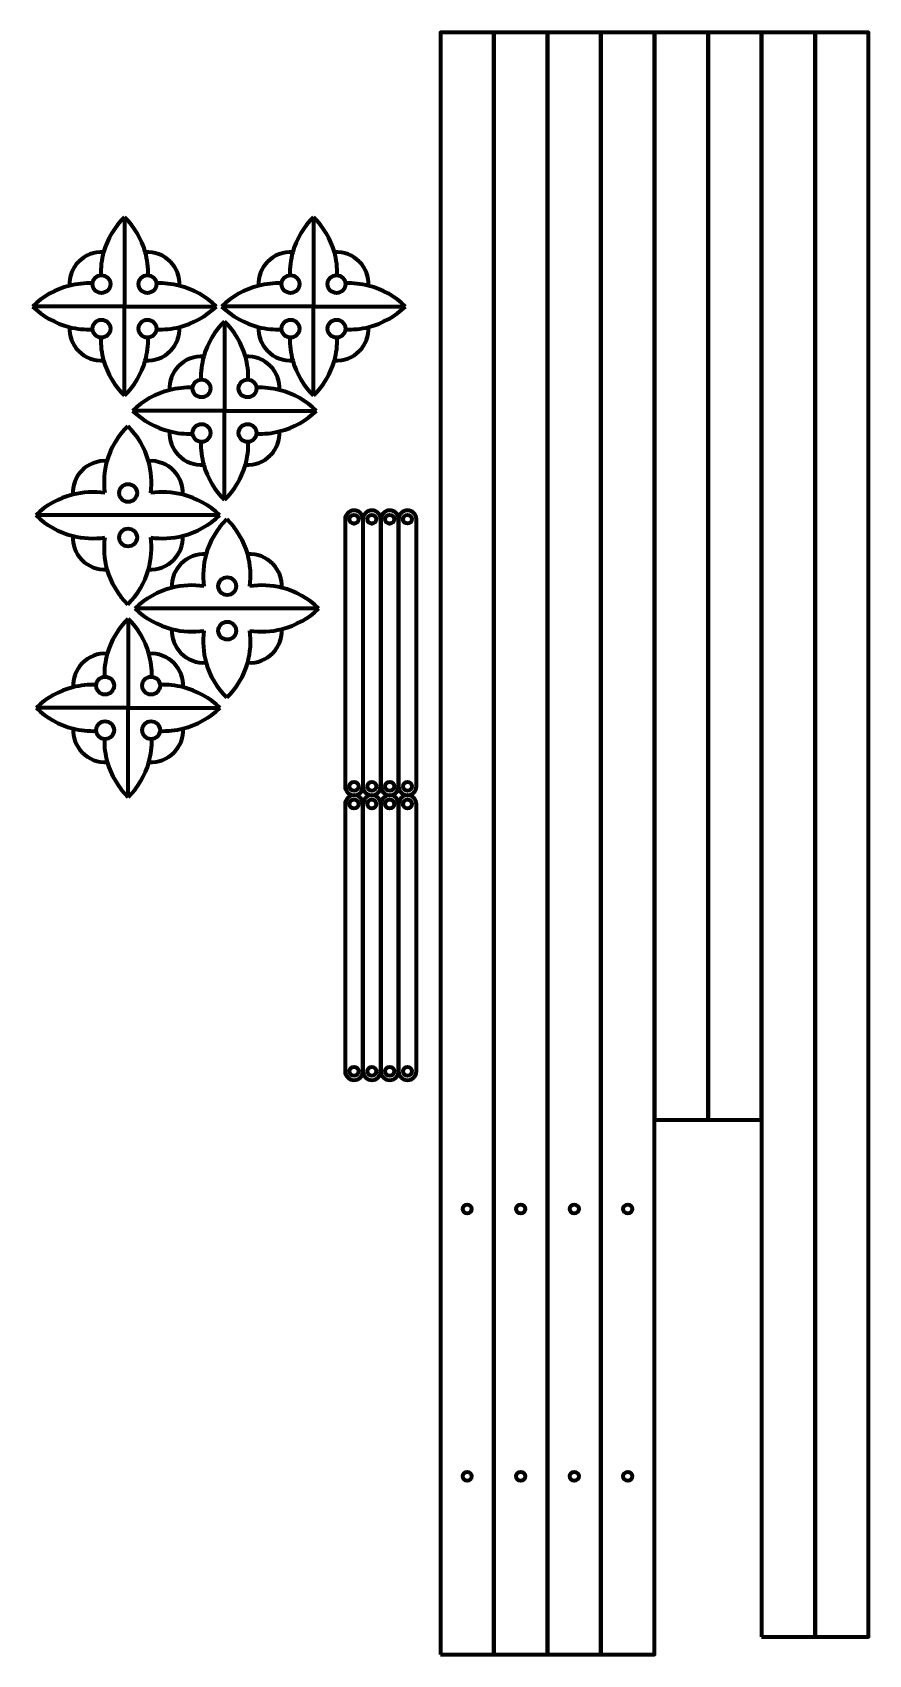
# Model space of a CAD drawing. Header units: inches. Extents: x -139 to 330, y -427 to 483.
import ezdxf

# ---------------------------------------------------------------- set-up
doc = ezdxf.new("R2010")
doc.units = ezdxf.units.IN
doc.header["$MEASUREMENT"] = 0
doc.layers.add('CUT', color=7, linetype='Continuous')
doc.layers.add('ENGRAVE', color=7, linetype='Continuous')

# ---------------------------------------------------------------- blocks, each defined once
blk = doc.blocks.new('block 2')
at = {"layer": 'CUT', "color": 1, "lineweight": 70, "true_color": 0xff0000}
blk.add_lwpolyline([(-12.65, 328.84), (-32.65, 328.84)], dxfattribs=at)
blk = doc.blocks.new('block 3')
at = {"layer": 'CUT', "color": 1, "lineweight": 70, "true_color": 0xff0000}
blk.add_open_spline([(-32.65, 328.84), (-26.86, 323.24), (-19.71, 319.25), (-11.9, 317.27)], degree=3, dxfattribs=at)
blk = doc.blocks.new('block 4')
at = {"layer": 'CUT', "color": 1, "lineweight": 70, "true_color": 0xff0000}
blk.add_open_spline([(-11.9, 317.27), (-12.16, 312.29), (-10.33, 307.42), (-6.86, 303.84)], degree=3, dxfattribs=at)
blk = doc.blocks.new('block 5')
at = {"layer": 'CUT', "color": 1, "lineweight": 70, "true_color": 0xff0000}
blk.add_open_spline([(-6.86, 303.84), (-3.18, 300.05), (1.98, 298.07), (7.25, 298.43)], degree=3, dxfattribs=at)
blk = doc.blocks.new('block 6')
at = {"layer": 'CUT', "color": 1, "lineweight": 70, "true_color": 0xff0000}
blk.add_open_spline([(7.25, 298.43), (9.35, 290.98), (13.37, 284.23), (18.93, 278.84)], degree=3, dxfattribs=at)
blk = doc.blocks.new('block 7')
at = {"layer": 'CUT', "color": 1, "lineweight": 70, "true_color": 0xff0000}
blk.add_lwpolyline([(18.93, 278.84), (18.93, 328.84)], dxfattribs=at)
blk = doc.blocks.new('block 8')
at = {"layer": 'CUT', "color": 1, "lineweight": 70, "true_color": 0xff0000}
blk.add_lwpolyline([(18.93, 328.84), (-31.07, 328.84)], dxfattribs=at)
blk = doc.blocks.new('block 9')
at = {"layer": 'CUT', "color": 1, "lineweight": 70, "true_color": 0xff0000}
blk.add_lwpolyline([(50.5, 328.84), (70.5, 328.84)], dxfattribs=at)
blk = doc.blocks.new('block 10')
at = {"layer": 'CUT', "color": 1, "lineweight": 70, "true_color": 0xff0000}
blk.add_open_spline([(49.76, 317.27), (57.56, 319.25), (64.72, 323.24), (70.5, 328.84)], degree=3, dxfattribs=at)
blk = doc.blocks.new('block 11')
at = {"layer": 'CUT', "color": 1, "lineweight": 70, "true_color": 0xff0000}
blk.add_open_spline([(44.71, 303.84), (48.19, 307.42), (50.01, 312.29), (49.76, 317.27)], degree=3, dxfattribs=at)
blk = doc.blocks.new('block 12')
at = {"layer": 'CUT', "color": 1, "lineweight": 70, "true_color": 0xff0000}
blk.add_open_spline([(30.6, 298.43), (35.87, 298.07), (41.04, 300.05), (44.71, 303.84)], degree=3, dxfattribs=at)
blk = doc.blocks.new('block 13')
at = {"layer": 'CUT', "color": 1, "lineweight": 70, "true_color": 0xff0000}
blk.add_open_spline([(18.93, 278.84), (24.48, 284.23), (28.51, 290.98), (30.6, 298.43)], degree=3, dxfattribs=at)
blk = doc.blocks.new('block 14')
at = {"layer": 'CUT', "color": 1, "lineweight": 70, "true_color": 0xff0000}
blk.add_lwpolyline([(18.93, 278.84), (18.93, 328.84)], dxfattribs=at)
blk = doc.blocks.new('block 15')
at = {"layer": 'CUT', "color": 1, "lineweight": 70, "true_color": 0xff0000}
blk.add_lwpolyline([(18.93, 328.84), (68.93, 328.84)], dxfattribs=at)
blk = doc.blocks.new('block 16')
at = {"layer": 'CUT', "color": 1, "lineweight": 70, "true_color": 0xff0000}
blk.add_open_spline([(36.82, 316.34), (36.82, 319.11), (34.58, 321.34), (31.82, 321.34), (29.06, 321.34), (26.82, 319.11), (26.82, 316.34), (26.82, 313.58), (29.06, 311.34), (31.82, 311.34), (34.58, 311.34), (36.82, 313.58), (36.82, 316.34), (36.82, 316.34), (36.82, 316.34), (36.82, 316.34)], degree=3, knots=[0, 0, 0, 0, 1, 1, 1, 2, 2, 2, 3, 3, 3, 4, 4, 4, 5, 5, 5, 5], dxfattribs=at)
blk = doc.blocks.new('block 17')
at = {"layer": 'CUT', "color": 1, "lineweight": 70, "true_color": 0xff0000}
blk.add_lwpolyline([(-12.65, 328.84), (-32.65, 328.84)], dxfattribs=at)
blk = doc.blocks.new('block 18')
at = {"layer": 'CUT', "color": 1, "lineweight": 70, "true_color": 0xff0000}
blk.add_open_spline([(-11.9, 340.42), (-19.71, 338.44), (-26.86, 334.45), (-32.65, 328.84)], degree=3, dxfattribs=at)
blk = doc.blocks.new('block 19')
at = {"layer": 'CUT', "color": 1, "lineweight": 70, "true_color": 0xff0000}
blk.add_open_spline([(-6.86, 353.84), (-10.33, 350.26), (-12.16, 345.4), (-11.9, 340.42)], degree=3, dxfattribs=at)
blk = doc.blocks.new('block 20')
at = {"layer": 'CUT', "color": 1, "lineweight": 70, "true_color": 0xff0000}
blk.add_open_spline([(7.25, 359.26), (1.98, 359.62), (-3.18, 357.64), (-6.86, 353.84)], degree=3, dxfattribs=at)
blk = doc.blocks.new('block 21')
at = {"layer": 'CUT', "color": 1, "lineweight": 70, "true_color": 0xff0000}
blk.add_open_spline([(18.93, 378.84), (13.37, 373.46), (9.35, 366.7), (7.25, 359.26)], degree=3, dxfattribs=at)
blk = doc.blocks.new('block 22')
at = {"layer": 'CUT', "color": 1, "lineweight": 70, "true_color": 0xff0000}
blk.add_lwpolyline([(18.93, 378.84), (18.93, 328.84)], dxfattribs=at)
blk = doc.blocks.new('block 23')
at = {"layer": 'CUT', "color": 1, "lineweight": 70, "true_color": 0xff0000}
blk.add_lwpolyline([(18.93, 328.84), (-31.07, 328.84)], dxfattribs=at)
blk = doc.blocks.new('block 24')
at = {"layer": 'CUT', "color": 1, "lineweight": 70, "true_color": 0xff0000}
blk.add_open_spline([(11.03, 341.34), (11.03, 344.11), (8.79, 346.34), (6.03, 346.34), (3.27, 346.34), (1.03, 344.11), (1.03, 341.34), (1.03, 338.58), (3.27, 336.34), (6.03, 336.34), (8.79, 336.34), (11.03, 338.58), (11.03, 341.34), (11.03, 341.34), (11.03, 341.34), (11.03, 341.34)], degree=3, knots=[0, 0, 0, 0, 1, 1, 1, 2, 2, 2, 3, 3, 3, 4, 4, 4, 5, 5, 5, 5], dxfattribs=at)
blk = doc.blocks.new('block 25')
at = {"layer": 'CUT', "color": 1, "lineweight": 70, "true_color": 0xff0000}
blk.add_lwpolyline([(50.5, 328.84), (70.5, 328.84)], dxfattribs=at)
blk = doc.blocks.new('block 26')
at = {"layer": 'CUT', "color": 1, "lineweight": 70, "true_color": 0xff0000}
blk.add_open_spline([(70.5, 328.84), (64.72, 334.45), (57.56, 338.44), (49.76, 340.42)], degree=3, dxfattribs=at)
blk = doc.blocks.new('block 27')
at = {"layer": 'CUT', "color": 1, "lineweight": 70, "true_color": 0xff0000}
blk.add_open_spline([(49.76, 340.42), (50.01, 345.4), (48.19, 350.26), (44.71, 353.84)], degree=3, dxfattribs=at)
blk = doc.blocks.new('block 28')
at = {"layer": 'CUT', "color": 1, "lineweight": 70, "true_color": 0xff0000}
blk.add_open_spline([(44.71, 353.84), (41.04, 357.64), (35.87, 359.62), (30.6, 359.26)], degree=3, dxfattribs=at)
blk = doc.blocks.new('block 29')
at = {"layer": 'CUT', "color": 1, "lineweight": 70, "true_color": 0xff0000}
blk.add_open_spline([(30.6, 359.26), (28.51, 366.7), (24.48, 373.46), (18.93, 378.84)], degree=3, dxfattribs=at)
blk = doc.blocks.new('block 30')
at = {"layer": 'CUT', "color": 1, "lineweight": 70, "true_color": 0xff0000}
blk.add_lwpolyline([(18.93, 378.84), (18.93, 328.84)], dxfattribs=at)
blk = doc.blocks.new('block 31')
at = {"layer": 'CUT', "color": 1, "lineweight": 70, "true_color": 0xff0000}
blk.add_lwpolyline([(18.93, 328.84), (68.93, 328.84)], dxfattribs=at)
blk = doc.blocks.new('block 32')
at = {"layer": 'CUT', "color": 1, "lineweight": 70, "true_color": 0xff0000}
blk.add_open_spline([(36.82, 341.34), (36.82, 344.11), (34.58, 346.34), (31.82, 346.34), (29.06, 346.34), (26.82, 344.11), (26.82, 341.34), (26.82, 338.58), (29.06, 336.34), (31.82, 336.34), (34.58, 336.34), (36.82, 338.58), (36.82, 341.34), (36.82, 341.34), (36.82, 341.34), (36.82, 341.34)], degree=3, knots=[0, 0, 0, 0, 1, 1, 1, 2, 2, 2, 3, 3, 3, 4, 4, 4, 5, 5, 5, 5], dxfattribs=at)
blk = doc.blocks.new('block 33')
at = {"layer": 'CUT', "color": 1, "lineweight": 70, "true_color": 0xff0000}
blk.add_open_spline([(11.03, 316.34), (11.03, 319.11), (8.79, 321.34), (6.03, 321.34), (3.27, 321.34), (1.03, 319.11), (1.03, 316.34), (1.03, 313.58), (3.27, 311.34), (6.03, 311.34), (8.79, 311.34), (11.03, 313.58), (11.03, 316.34), (11.03, 316.34), (11.03, 316.34), (11.03, 316.34)], degree=3, knots=[0, 0, 0, 0, 1, 1, 1, 2, 2, 2, 3, 3, 3, 4, 4, 4, 5, 5, 5, 5], dxfattribs=at)
blk = doc.blocks.new('block 34')
at = {"layer": 'CUT', "color": 1, "lineweight": 70, "true_color": 0xff0000}
blk.add_lwpolyline([(210.07, -127.48), (240.07, -127.48), (240.07, 482.52), (210.07, 482.52), (210.07, -127.48)], dxfattribs=at)
blk = doc.blocks.new('block 35')
at = {"layer": 'CUT', "color": 1, "lineweight": 70, "true_color": 0xff0000}
blk.add_open_spline([(107.57, -177.48), (107.57, -176.1), (106.45, -174.98), (105.07, -174.98), (103.69, -174.98), (102.57, -176.1), (102.57, -177.48), (102.57, -178.86), (103.69, -179.98), (105.07, -179.98), (106.45, -179.98), (107.57, -178.86), (107.57, -177.48), (107.57, -177.48), (107.57, -177.48), (107.57, -177.48)], degree=3, knots=[0, 0, 0, 0, 1, 1, 1, 2, 2, 2, 3, 3, 3, 4, 4, 4, 5, 5, 5, 5], dxfattribs=at)
blk = doc.blocks.new('block 36')
at = {"layer": 'CUT', "color": 1, "lineweight": 70, "true_color": 0xff0000}
blk.add_open_spline([(107.57, -327.48), (107.57, -326.1), (106.45, -324.98), (105.07, -324.98), (103.69, -324.98), (102.57, -326.1), (102.57, -327.48), (102.57, -328.86), (103.69, -329.98), (105.07, -329.98), (106.45, -329.98), (107.57, -328.86), (107.57, -327.48), (107.57, -327.48), (107.57, -327.48), (107.57, -327.48)], degree=3, knots=[0, 0, 0, 0, 1, 1, 1, 2, 2, 2, 3, 3, 3, 4, 4, 4, 5, 5, 5, 5], dxfattribs=at)
blk = doc.blocks.new('block 37')
at = {"layer": 'CUT', "color": 1, "lineweight": 70, "true_color": 0xff0000}
blk.add_open_spline([(137.57, -177.48), (137.57, -176.1), (136.45, -174.98), (135.07, -174.98), (133.69, -174.98), (132.57, -176.1), (132.57, -177.48), (132.57, -178.86), (133.69, -179.98), (135.07, -179.98), (136.45, -179.98), (137.57, -178.86), (137.57, -177.48), (137.57, -177.48), (137.57, -177.48), (137.57, -177.48)], degree=3, knots=[0, 0, 0, 0, 1, 1, 1, 2, 2, 2, 3, 3, 3, 4, 4, 4, 5, 5, 5, 5], dxfattribs=at)
blk = doc.blocks.new('block 38')
at = {"layer": 'CUT', "color": 1, "lineweight": 70, "true_color": 0xff0000}
blk.add_open_spline([(137.57, -327.48), (137.57, -326.1), (136.45, -324.98), (135.07, -324.98), (133.69, -324.98), (132.57, -326.1), (132.57, -327.48), (132.57, -328.86), (133.69, -329.98), (135.07, -329.98), (136.45, -329.98), (137.57, -328.86), (137.57, -327.48), (137.57, -327.48), (137.57, -327.48), (137.57, -327.48)], degree=3, knots=[0, 0, 0, 0, 1, 1, 1, 2, 2, 2, 3, 3, 3, 4, 4, 4, 5, 5, 5, 5], dxfattribs=at)
blk = doc.blocks.new('block 39')
at = {"layer": 'CUT', "color": 1, "lineweight": 70, "true_color": 0xff0000}
blk.add_lwpolyline([(120.07, -427.48), (150.07, -427.48), (150.07, 482.52), (120.07, 482.52), (120.07, -427.48)], dxfattribs=at)
blk = doc.blocks.new('block 40')
at = {"layer": 'CUT', "color": 1, "lineweight": 70, "true_color": 0xff0000}
blk.add_lwpolyline([(90.07, -427.48), (120.07, -427.48), (120.07, 482.52), (90.07, 482.52), (90.07, -427.48)], dxfattribs=at)
blk = doc.blocks.new('block 41')
at = {"layer": 'CUT', "color": 1, "lineweight": 70, "true_color": 0xff0000}
blk.add_open_spline([(167.57, -177.48), (167.57, -176.1), (166.45, -174.98), (165.07, -174.98), (163.69, -174.98), (162.57, -176.1), (162.57, -177.48), (162.57, -178.86), (163.69, -179.98), (165.07, -179.98), (166.45, -179.98), (167.57, -178.86), (167.57, -177.48), (167.57, -177.48), (167.57, -177.48), (167.57, -177.48)], degree=3, knots=[0, 0, 0, 0, 1, 1, 1, 2, 2, 2, 3, 3, 3, 4, 4, 4, 5, 5, 5, 5], dxfattribs=at)
blk = doc.blocks.new('block 42')
at = {"layer": 'CUT', "color": 1, "lineweight": 70, "true_color": 0xff0000}
blk.add_open_spline([(167.57, -327.48), (167.57, -326.1), (166.45, -324.98), (165.07, -324.98), (163.69, -324.98), (162.57, -326.1), (162.57, -327.48), (162.57, -328.86), (163.69, -329.98), (165.07, -329.98), (166.45, -329.98), (167.57, -328.86), (167.57, -327.48), (167.57, -327.48), (167.57, -327.48), (167.57, -327.48)], degree=3, knots=[0, 0, 0, 0, 1, 1, 1, 2, 2, 2, 3, 3, 3, 4, 4, 4, 5, 5, 5, 5], dxfattribs=at)
blk = doc.blocks.new('block 43')
at = {"layer": 'CUT', "color": 1, "lineweight": 70, "true_color": 0xff0000}
blk.add_open_spline([(197.57, -177.48), (197.57, -176.1), (196.45, -174.98), (195.07, -174.98), (193.69, -174.98), (192.57, -176.1), (192.57, -177.48), (192.57, -178.86), (193.69, -179.98), (195.07, -179.98), (196.45, -179.98), (197.57, -178.86), (197.57, -177.48), (197.57, -177.48), (197.57, -177.48), (197.57, -177.48)], degree=3, knots=[0, 0, 0, 0, 1, 1, 1, 2, 2, 2, 3, 3, 3, 4, 4, 4, 5, 5, 5, 5], dxfattribs=at)
blk = doc.blocks.new('block 44')
at = {"layer": 'CUT', "color": 1, "lineweight": 70, "true_color": 0xff0000}
blk.add_open_spline([(197.57, -327.48), (197.57, -326.1), (196.45, -324.98), (195.07, -324.98), (193.69, -324.98), (192.57, -326.1), (192.57, -327.48), (192.57, -328.86), (193.69, -329.98), (195.07, -329.98), (196.45, -329.98), (197.57, -328.86), (197.57, -327.48), (197.57, -327.48), (197.57, -327.48), (197.57, -327.48)], degree=3, knots=[0, 0, 0, 0, 1, 1, 1, 2, 2, 2, 3, 3, 3, 4, 4, 4, 5, 5, 5, 5], dxfattribs=at)
blk = doc.blocks.new('block 45')
at = {"layer": 'CUT', "color": 1, "lineweight": 70, "true_color": 0xff0000}
blk.add_lwpolyline([(180.07, -427.48), (210.07, -427.48), (210.07, 482.52), (180.07, 482.52), (180.07, -427.48)], dxfattribs=at)
blk = doc.blocks.new('block 46')
at = {"layer": 'CUT', "color": 1, "lineweight": 70, "true_color": 0xff0000}
blk.add_lwpolyline([(150.07, -427.48), (180.07, -427.48), (180.07, 482.52), (150.07, 482.52), (150.07, -427.48)], dxfattribs=at)
blk = doc.blocks.new('block 47')
at = {"layer": 'CUT', "color": 1, "lineweight": 70, "true_color": 0xff0000}
blk.add_lwpolyline([(240.07, -127.48), (270.07, -127.48), (270.07, 482.52), (240.07, 482.52), (240.07, -127.48)], dxfattribs=at)
blk = doc.blocks.new('block 48')
at = {"layer": 'CUT', "color": 1, "lineweight": 70, "true_color": 0xff0000}
blk.add_lwpolyline([(270.07, -417.48), (300.07, -417.48), (300.07, 482.52), (270.07, 482.52), (270.07, -417.48)], dxfattribs=at)
blk = doc.blocks.new('block 49')
at = {"layer": 'CUT', "color": 1, "lineweight": 70, "true_color": 0xff0000}
blk.add_lwpolyline([(300.07, -417.48), (330.07, -417.48), (330.07, 482.52), (300.07, 482.52), (300.07, -417.48)], dxfattribs=at)
blk = doc.blocks.new('block 50')
at = {"layer": 'CUT', "color": 1, "lineweight": 70, "true_color": 0xff0000}
blk.add_lwpolyline([(36.64, 49.57), (36.64, -100.25)], dxfattribs=at)
blk = doc.blocks.new('block 51')
at = {"layer": 'CUT', "color": 1, "lineweight": 70, "true_color": 0xff0000}
blk.add_open_spline([(36.64, -100.25), (36.64, -103.01), (38.88, -105.25), (41.64, -105.25), (44.4, -105.25), (46.64, -103.01), (46.64, -100.25)], degree=3, knots=[0, 0, 0, 0, 1, 1, 1, 2, 2, 2, 2], dxfattribs=at)
blk = doc.blocks.new('block 52')
at = {"layer": 'CUT', "color": 1, "lineweight": 70, "true_color": 0xff0000}
blk.add_lwpolyline([(46.64, -100.25), (46.64, 49.57)], dxfattribs=at)
blk = doc.blocks.new('block 53')
at = {"layer": 'CUT', "color": 1, "lineweight": 70, "true_color": 0xff0000}
blk.add_open_spline([(46.64, 49.57), (46.63, 52.33), (44.4, 54.57), (41.64, 54.57), (38.88, 54.57), (36.64, 52.33), (36.64, 49.57)], degree=3, knots=[0, 0, 0, 0, 1, 1, 1, 2, 2, 2, 2], dxfattribs=at)
blk = doc.blocks.new('block 54')
at = {"layer": 'CUT', "color": 1, "lineweight": 70, "true_color": 0xff0000}
blk.add_open_spline([(44.09, 49.62), (44.09, 51), (42.97, 52.12), (41.59, 52.12), (40.21, 52.12), (39.09, 51), (39.09, 49.62), (39.09, 48.24), (40.21, 47.13), (41.59, 47.13), (42.97, 47.13), (44.09, 48.24), (44.09, 49.62), (44.09, 49.62), (44.09, 49.62), (44.09, 49.62)], degree=3, knots=[0, 0, 0, 0, 1, 1, 1, 2, 2, 2, 3, 3, 3, 4, 4, 4, 5, 5, 5, 5], dxfattribs=at)
blk = doc.blocks.new('block 55')
at = {"layer": 'CUT', "color": 1, "lineweight": 70, "true_color": 0xff0000}
blk.add_open_spline([(44.14, -100.25), (44.14, -98.87), (43.02, -97.75), (41.64, -97.75), (40.26, -97.75), (39.14, -98.87), (39.14, -100.25), (39.14, -101.63), (40.26, -102.75), (41.64, -102.75), (43.02, -102.75), (44.14, -101.63), (44.14, -100.25), (44.14, -100.25), (44.14, -100.25), (44.14, -100.25)], degree=3, knots=[0, 0, 0, 0, 1, 1, 1, 2, 2, 2, 3, 3, 3, 4, 4, 4, 5, 5, 5, 5], dxfattribs=at)
blk = doc.blocks.new('block 56')
at = {"layer": 'CUT', "color": 1, "lineweight": 70, "true_color": 0xff0000}
blk.add_lwpolyline([(46.64, 49.57), (46.64, -100.25)], dxfattribs=at)
blk = doc.blocks.new('block 57')
at = {"layer": 'CUT', "color": 1, "lineweight": 70, "true_color": 0xff0000}
blk.add_open_spline([(46.64, -100.25), (46.64, -103.01), (48.87, -105.25), (51.63, -105.24), (54.39, -105.24), (56.63, -103.01), (56.63, -100.25)], degree=3, knots=[0, 0, 0, 0, 1, 1, 1, 2, 2, 2, 2], dxfattribs=at)
blk = doc.blocks.new('block 58')
at = {"layer": 'CUT', "color": 1, "lineweight": 70, "true_color": 0xff0000}
blk.add_lwpolyline([(56.63, -100.25), (56.63, 49.57)], dxfattribs=at)
blk = doc.blocks.new('block 59')
at = {"layer": 'CUT', "color": 1, "lineweight": 70, "true_color": 0xff0000}
blk.add_open_spline([(56.63, 49.57), (56.63, 52.33), (54.39, 54.57), (51.63, 54.57), (48.87, 54.57), (46.63, 52.33), (46.64, 49.57)], degree=3, knots=[0, 0, 0, 0, 1, 1, 1, 2, 2, 2, 2], dxfattribs=at)
blk = doc.blocks.new('block 60')
at = {"layer": 'CUT', "color": 1, "lineweight": 70, "true_color": 0xff0000}
blk.add_open_spline([(54.08, 49.63), (54.08, 51.01), (52.96, 52.12), (51.58, 52.12), (50.2, 52.12), (49.09, 51.01), (49.09, 49.63), (49.09, 48.25), (50.2, 47.13), (51.58, 47.13), (52.96, 47.13), (54.08, 48.25), (54.08, 49.63), (54.08, 49.63), (54.08, 49.63), (54.08, 49.63)], degree=3, knots=[0, 0, 0, 0, 1, 1, 1, 2, 2, 2, 3, 3, 3, 4, 4, 4, 5, 5, 5, 5], dxfattribs=at)
blk = doc.blocks.new('block 61')
at = {"layer": 'CUT', "color": 1, "lineweight": 70, "true_color": 0xff0000}
blk.add_open_spline([(54.13, -100.25), (54.13, -98.87), (53.01, -97.75), (51.63, -97.75), (50.25, -97.75), (49.13, -98.87), (49.13, -100.25), (49.13, -101.63), (50.25, -102.75), (51.63, -102.75), (53.01, -102.75), (54.13, -101.63), (54.13, -100.25), (54.13, -100.25), (54.13, -100.25), (54.13, -100.25)], degree=3, knots=[0, 0, 0, 0, 1, 1, 1, 2, 2, 2, 3, 3, 3, 4, 4, 4, 5, 5, 5, 5], dxfattribs=at)
blk = doc.blocks.new('block 62')
at = {"layer": 'CUT', "color": 1, "lineweight": 70, "true_color": 0xff0000}
blk.add_lwpolyline([(56.63, 49.57), (56.63, -100.25)], dxfattribs=at)
blk = doc.blocks.new('block 63')
at = {"layer": 'CUT', "color": 1, "lineweight": 70, "true_color": 0xff0000}
blk.add_open_spline([(56.63, -100.25), (56.63, -103.01), (58.87, -105.24), (61.62, -105.24), (64.38, -105.24), (66.62, -103), (66.62, -100.24)], degree=3, knots=[0, 0, 0, 0, 1, 1, 1, 2, 2, 2, 2], dxfattribs=at)
blk = doc.blocks.new('block 64')
at = {"layer": 'CUT', "color": 1, "lineweight": 70, "true_color": 0xff0000}
blk.add_lwpolyline([(66.62, -100.24), (66.62, 49.58)], dxfattribs=at)
blk = doc.blocks.new('block 65')
at = {"layer": 'CUT', "color": 1, "lineweight": 70, "true_color": 0xff0000}
blk.add_open_spline([(66.62, 49.58), (66.62, 52.34), (64.38, 54.57), (61.62, 54.57), (58.86, 54.57), (56.63, 52.33), (56.63, 49.57)], degree=3, knots=[0, 0, 0, 0, 1, 1, 1, 2, 2, 2, 2], dxfattribs=at)
blk = doc.blocks.new('block 66')
at = {"layer": 'CUT', "color": 1, "lineweight": 70, "true_color": 0xff0000}
blk.add_open_spline([(64.07, 49.63), (64.07, 51.01), (62.95, 52.13), (61.57, 52.13), (60.2, 52.13), (59.08, 51.01), (59.08, 49.63), (59.08, 48.25), (60.2, 47.13), (61.57, 47.13), (62.95, 47.13), (64.07, 48.25), (64.07, 49.63), (64.07, 49.63), (64.07, 49.63), (64.07, 49.63)], degree=3, knots=[0, 0, 0, 0, 1, 1, 1, 2, 2, 2, 3, 3, 3, 4, 4, 4, 5, 5, 5, 5], dxfattribs=at)
blk = doc.blocks.new('block 67')
at = {"layer": 'CUT', "color": 1, "lineweight": 70, "true_color": 0xff0000}
blk.add_open_spline([(64.12, -100.25), (64.12, -98.87), (63, -97.75), (61.62, -97.75), (60.24, -97.75), (59.13, -98.87), (59.13, -100.25), (59.13, -101.63), (60.24, -102.74), (61.62, -102.74), (63, -102.74), (64.12, -101.63), (64.12, -100.25), (64.12, -100.25), (64.12, -100.25), (64.12, -100.25)], degree=3, knots=[0, 0, 0, 0, 1, 1, 1, 2, 2, 2, 3, 3, 3, 4, 4, 4, 5, 5, 5, 5], dxfattribs=at)
blk = doc.blocks.new('block 68')
at = {"layer": 'CUT', "color": 1, "lineweight": 70, "true_color": 0xff0000}
blk.add_lwpolyline([(66.62, 49.58), (66.62, -100.24)], dxfattribs=at)
blk = doc.blocks.new('block 69')
at = {"layer": 'CUT', "color": 1, "lineweight": 70, "true_color": 0xff0000}
blk.add_open_spline([(66.62, -100.24), (66.62, -103), (68.86, -105.24), (71.62, -105.24), (74.38, -105.24), (76.61, -103), (76.61, -100.24)], degree=3, knots=[0, 0, 0, 0, 1, 1, 1, 2, 2, 2, 2], dxfattribs=at)
blk = doc.blocks.new('block 70')
at = {"layer": 'CUT', "color": 1, "lineweight": 70, "true_color": 0xff0000}
blk.add_lwpolyline([(76.61, -100.24), (76.61, 49.58)], dxfattribs=at)
blk = doc.blocks.new('block 71')
at = {"layer": 'CUT', "color": 1, "lineweight": 70, "true_color": 0xff0000}
blk.add_open_spline([(76.61, 49.58), (76.61, 52.34), (74.37, 54.58), (71.61, 54.57), (68.85, 54.57), (66.62, 52.34), (66.62, 49.58)], degree=3, knots=[0, 0, 0, 0, 1, 1, 1, 2, 2, 2, 2], dxfattribs=at)
blk = doc.blocks.new('block 72')
at = {"layer": 'CUT', "color": 1, "lineweight": 70, "true_color": 0xff0000}
blk.add_open_spline([(74.06, 49.63), (74.06, 51.01), (72.95, 52.13), (71.57, 52.13), (70.19, 52.13), (69.07, 51.01), (69.07, 49.63), (69.07, 48.25), (70.19, 47.13), (71.57, 47.13), (72.95, 47.13), (74.06, 48.25), (74.06, 49.63), (74.06, 49.63), (74.06, 49.63), (74.06, 49.63)], degree=3, knots=[0, 0, 0, 0, 1, 1, 1, 2, 2, 2, 3, 3, 3, 4, 4, 4, 5, 5, 5, 5], dxfattribs=at)
blk = doc.blocks.new('block 73')
at = {"layer": 'CUT', "color": 1, "lineweight": 70, "true_color": 0xff0000}
blk.add_open_spline([(74.11, -100.24), (74.11, -98.86), (72.99, -97.74), (71.62, -97.74), (70.24, -97.74), (69.12, -98.86), (69.12, -100.24), (69.12, -101.62), (70.24, -102.74), (71.62, -102.74), (72.99, -102.74), (74.11, -101.62), (74.11, -100.24), (74.11, -100.24), (74.11, -100.24), (74.11, -100.24)], degree=3, knots=[0, 0, 0, 0, 1, 1, 1, 2, 2, 2, 3, 3, 3, 4, 4, 4, 5, 5, 5, 5], dxfattribs=at)
blk = doc.blocks.new('block 74')
at = {"layer": 'CUT', "color": 1, "lineweight": 70, "true_color": 0xff0000}
blk.add_open_spline([(74.11, 59.57), (74.11, 60.95), (72.99, 62.07), (71.61, 62.07), (70.23, 62.07), (69.11, 60.95), (69.11, 59.57), (69.11, 58.19), (70.23, 57.07), (71.61, 57.07), (72.99, 57.07), (74.11, 58.19), (74.11, 59.57), (74.11, 59.57), (74.11, 59.57), (74.11, 59.57)], degree=3, knots=[0, 0, 0, 0, 1, 1, 1, 2, 2, 2, 3, 3, 3, 4, 4, 4, 5, 5, 5, 5], dxfattribs=at)
blk = doc.blocks.new('block 75')
at = {"layer": 'CUT', "color": 1, "lineweight": 70, "true_color": 0xff0000}
blk.add_open_spline([(74.06, 209.45), (74.06, 210.83), (72.94, 211.94), (71.56, 211.94), (70.18, 211.94), (69.07, 210.83), (69.07, 209.45), (69.07, 208.07), (70.18, 206.95), (71.56, 206.95), (72.94, 206.95), (74.06, 208.07), (74.06, 209.45), (74.06, 209.45), (74.06, 209.45), (74.06, 209.45)], degree=3, knots=[0, 0, 0, 0, 1, 1, 1, 2, 2, 2, 3, 3, 3, 4, 4, 4, 5, 5, 5, 5], dxfattribs=at)
blk = doc.blocks.new('block 76')
at = {"layer": 'CUT', "color": 1, "lineweight": 70, "true_color": 0xff0000}
blk.add_lwpolyline([(66.62, 209.39), (66.62, 59.57)], dxfattribs=at)
blk = doc.blocks.new('block 77')
at = {"layer": 'CUT', "color": 1, "lineweight": 70, "true_color": 0xff0000}
blk.add_open_spline([(66.62, 59.57), (66.62, 56.81), (68.85, 54.57), (71.61, 54.57), (74.37, 54.58), (76.61, 56.81), (76.61, 59.57)], degree=3, knots=[0, 0, 0, 0, 1, 1, 1, 2, 2, 2, 2], dxfattribs=at)
blk = doc.blocks.new('block 78')
at = {"layer": 'CUT', "color": 1, "lineweight": 70, "true_color": 0xff0000}
blk.add_lwpolyline([(76.61, 59.57), (76.61, 209.39)], dxfattribs=at)
blk = doc.blocks.new('block 79')
at = {"layer": 'CUT', "color": 1, "lineweight": 70, "true_color": 0xff0000}
blk.add_open_spline([(76.61, 209.39), (76.61, 212.15), (74.37, 214.39), (71.61, 214.39), (68.85, 214.39), (66.62, 212.15), (66.62, 209.39)], degree=3, knots=[0, 0, 0, 0, 1, 1, 1, 2, 2, 2, 2], dxfattribs=at)
blk = doc.blocks.new('block 80')
at = {"layer": 'CUT', "color": 1, "lineweight": 70, "true_color": 0xff0000}
blk.add_open_spline([(64.12, 59.57), (64.12, 60.95), (63, 62.07), (61.62, 62.07), (60.24, 62.07), (59.12, 60.95), (59.12, 59.57), (59.12, 58.19), (60.24, 57.07), (61.62, 57.07), (63, 57.07), (64.12, 58.19), (64.12, 59.57), (64.12, 59.57), (64.12, 59.57), (64.12, 59.57)], degree=3, knots=[0, 0, 0, 0, 1, 1, 1, 2, 2, 2, 3, 3, 3, 4, 4, 4, 5, 5, 5, 5], dxfattribs=at)
blk = doc.blocks.new('block 81')
at = {"layer": 'CUT', "color": 1, "lineweight": 70, "true_color": 0xff0000}
blk.add_open_spline([(64.07, 209.44), (64.07, 210.82), (62.95, 211.94), (61.57, 211.94), (60.19, 211.94), (59.07, 210.82), (59.07, 209.44), (59.07, 208.06), (60.19, 206.94), (61.57, 206.94), (62.95, 206.94), (64.07, 208.06), (64.07, 209.44), (64.07, 209.44), (64.07, 209.44), (64.07, 209.44)], degree=3, knots=[0, 0, 0, 0, 1, 1, 1, 2, 2, 2, 3, 3, 3, 4, 4, 4, 5, 5, 5, 5], dxfattribs=at)
blk = doc.blocks.new('block 82')
at = {"layer": 'CUT', "color": 1, "lineweight": 70, "true_color": 0xff0000}
blk.add_lwpolyline([(56.62, 209.39), (56.62, 59.57)], dxfattribs=at)
blk = doc.blocks.new('block 83')
at = {"layer": 'CUT', "color": 1, "lineweight": 70, "true_color": 0xff0000}
blk.add_open_spline([(56.62, 59.57), (56.63, 56.81), (58.86, 54.57), (61.62, 54.57), (64.38, 54.57), (66.62, 56.81), (66.62, 59.57)], degree=3, knots=[0, 0, 0, 0, 1, 1, 1, 2, 2, 2, 2], dxfattribs=at)
blk = doc.blocks.new('block 84')
at = {"layer": 'CUT', "color": 1, "lineweight": 70, "true_color": 0xff0000}
blk.add_lwpolyline([(66.62, 59.57), (66.62, 209.39)], dxfattribs=at)
blk = doc.blocks.new('block 85')
at = {"layer": 'CUT', "color": 1, "lineweight": 70, "true_color": 0xff0000}
blk.add_open_spline([(66.62, 209.39), (66.62, 212.15), (64.38, 214.39), (61.62, 214.38), (58.86, 214.38), (56.62, 212.15), (56.62, 209.39)], degree=3, knots=[0, 0, 0, 0, 1, 1, 1, 2, 2, 2, 2], dxfattribs=at)
blk = doc.blocks.new('block 86')
at = {"layer": 'CUT', "color": 1, "lineweight": 70, "true_color": 0xff0000}
blk.add_open_spline([(54.13, 59.56), (54.13, 60.94), (53.01, 62.06), (51.63, 62.06), (50.25, 62.06), (49.13, 60.94), (49.13, 59.56), (49.13, 58.19), (50.25, 57.07), (51.63, 57.07), (53.01, 57.07), (54.13, 58.19), (54.13, 59.56), (54.13, 59.56), (54.13, 59.56), (54.13, 59.56)], degree=3, knots=[0, 0, 0, 0, 1, 1, 1, 2, 2, 2, 3, 3, 3, 4, 4, 4, 5, 5, 5, 5], dxfattribs=at)
blk = doc.blocks.new('block 87')
at = {"layer": 'CUT', "color": 1, "lineweight": 70, "true_color": 0xff0000}
blk.add_open_spline([(54.08, 209.44), (54.08, 210.82), (52.96, 211.94), (51.58, 211.94), (50.2, 211.94), (49.08, 210.82), (49.08, 209.44), (49.08, 208.06), (50.2, 206.94), (51.58, 206.94), (52.96, 206.94), (54.08, 208.06), (54.08, 209.44), (54.08, 209.44), (54.08, 209.44), (54.08, 209.44)], degree=3, knots=[0, 0, 0, 0, 1, 1, 1, 2, 2, 2, 3, 3, 3, 4, 4, 4, 5, 5, 5, 5], dxfattribs=at)
blk = doc.blocks.new('block 88')
at = {"layer": 'CUT', "color": 1, "lineweight": 70, "true_color": 0xff0000}
blk.add_lwpolyline([(46.63, 209.38), (46.63, 59.56)], dxfattribs=at)
blk = doc.blocks.new('block 89')
at = {"layer": 'CUT', "color": 1, "lineweight": 70, "true_color": 0xff0000}
blk.add_open_spline([(46.63, 59.56), (46.63, 56.8), (48.87, 54.57), (51.63, 54.57), (54.39, 54.57), (56.63, 56.81), (56.62, 59.57)], degree=3, knots=[0, 0, 0, 0, 1, 1, 1, 2, 2, 2, 2], dxfattribs=at)
blk = doc.blocks.new('block 90')
at = {"layer": 'CUT', "color": 1, "lineweight": 70, "true_color": 0xff0000}
blk.add_lwpolyline([(56.62, 59.57), (56.62, 209.39)], dxfattribs=at)
blk = doc.blocks.new('block 91')
at = {"layer": 'CUT', "color": 1, "lineweight": 70, "true_color": 0xff0000}
blk.add_open_spline([(56.62, 209.39), (56.62, 212.15), (54.39, 214.38), (51.63, 214.38), (48.87, 214.38), (46.63, 212.14), (46.63, 209.38)], degree=3, knots=[0, 0, 0, 0, 1, 1, 1, 2, 2, 2, 2], dxfattribs=at)
blk = doc.blocks.new('block 92')
at = {"layer": 'CUT', "color": 1, "lineweight": 70, "true_color": 0xff0000}
blk.add_open_spline([(44.14, 59.56), (44.14, 60.94), (43.02, 62.06), (41.64, 62.06), (40.26, 62.06), (39.14, 60.94), (39.14, 59.56), (39.14, 58.18), (40.26, 57.06), (41.64, 57.06), (43.02, 57.06), (44.14, 58.18), (44.14, 59.56), (44.14, 59.56), (44.14, 59.56), (44.14, 59.56)], degree=3, knots=[0, 0, 0, 0, 1, 1, 1, 2, 2, 2, 3, 3, 3, 4, 4, 4, 5, 5, 5, 5], dxfattribs=at)
blk = doc.blocks.new('block 93')
at = {"layer": 'CUT', "color": 1, "lineweight": 70, "true_color": 0xff0000}
blk.add_open_spline([(44.09, 209.44), (44.09, 210.82), (42.97, 211.93), (41.59, 211.93), (40.21, 211.93), (39.09, 210.82), (39.09, 209.44), (39.09, 208.06), (40.21, 206.94), (41.59, 206.94), (42.97, 206.94), (44.09, 208.06), (44.09, 209.44), (44.09, 209.44), (44.09, 209.44), (44.09, 209.44)], degree=3, knots=[0, 0, 0, 0, 1, 1, 1, 2, 2, 2, 3, 3, 3, 4, 4, 4, 5, 5, 5, 5], dxfattribs=at)
blk = doc.blocks.new('block 94')
at = {"layer": 'CUT', "color": 1, "lineweight": 70, "true_color": 0xff0000}
blk.add_lwpolyline([(36.64, 209.38), (36.64, 59.56)], dxfattribs=at)
blk = doc.blocks.new('block 95')
at = {"layer": 'CUT', "color": 1, "lineweight": 70, "true_color": 0xff0000}
blk.add_open_spline([(36.64, 59.56), (36.64, 56.8), (38.88, 54.57), (41.64, 54.57), (44.4, 54.57), (46.63, 56.8), (46.63, 59.56)], degree=3, knots=[0, 0, 0, 0, 1, 1, 1, 2, 2, 2, 2], dxfattribs=at)
blk = doc.blocks.new('block 96')
at = {"layer": 'CUT', "color": 1, "lineweight": 70, "true_color": 0xff0000}
blk.add_open_spline([(46.63, 209.38), (46.63, 212.14), (44.39, 214.38), (41.64, 214.38), (38.88, 214.38), (36.64, 212.14), (36.64, 209.38)], degree=3, knots=[0, 0, 0, 0, 1, 1, 1, 2, 2, 2, 2], dxfattribs=at)
blk = doc.blocks.new('block 97')
at = {"layer": 'CUT', "color": 1, "lineweight": 70, "true_color": 0xff0000}
blk.add_lwpolyline([(-118.66, 328.84), (-138.66, 328.84)], dxfattribs=at)
blk = doc.blocks.new('block 98')
at = {"layer": 'CUT', "color": 1, "lineweight": 70, "true_color": 0xff0000}
blk.add_open_spline([(-138.66, 328.84), (-132.87, 323.24), (-125.72, 319.25), (-117.91, 317.27)], degree=3, dxfattribs=at)
blk = doc.blocks.new('block 99')
at = {"layer": 'CUT', "color": 1, "lineweight": 70, "true_color": 0xff0000}
blk.add_open_spline([(-117.91, 317.27), (-118.17, 312.29), (-116.34, 307.42), (-112.87, 303.84)], degree=3, dxfattribs=at)
blk = doc.blocks.new('block 100')
at = {"layer": 'CUT', "color": 1, "lineweight": 70, "true_color": 0xff0000}
blk.add_open_spline([(-112.87, 303.84), (-109.19, 300.05), (-104.03, 298.07), (-98.76, 298.43)], degree=3, dxfattribs=at)
blk = doc.blocks.new('block 101')
at = {"layer": 'CUT', "color": 1, "lineweight": 70, "true_color": 0xff0000}
blk.add_open_spline([(-98.76, 298.43), (-96.66, 290.98), (-92.64, 284.23), (-87.08, 278.84)], degree=3, dxfattribs=at)
blk = doc.blocks.new('block 102')
at = {"layer": 'CUT', "color": 1, "lineweight": 70, "true_color": 0xff0000}
blk.add_lwpolyline([(-87.08, 278.84), (-87.08, 328.84)], dxfattribs=at)
blk = doc.blocks.new('block 103')
at = {"layer": 'CUT', "color": 1, "lineweight": 70, "true_color": 0xff0000}
blk.add_lwpolyline([(-87.08, 328.84), (-137.08, 328.84)], dxfattribs=at)
blk = doc.blocks.new('block 104')
at = {"layer": 'CUT', "color": 1, "lineweight": 70, "true_color": 0xff0000}
blk.add_lwpolyline([(-55.51, 328.84), (-35.51, 328.84)], dxfattribs=at)
blk = doc.blocks.new('block 105')
at = {"layer": 'CUT', "color": 1, "lineweight": 70, "true_color": 0xff0000}
blk.add_open_spline([(-56.26, 317.27), (-48.45, 319.25), (-41.29, 323.24), (-35.51, 328.84)], degree=3, dxfattribs=at)
blk = doc.blocks.new('block 106')
at = {"layer": 'CUT', "color": 1, "lineweight": 70, "true_color": 0xff0000}
blk.add_open_spline([(-61.3, 303.84), (-57.82, 307.42), (-56, 312.29), (-56.26, 317.27)], degree=3, dxfattribs=at)
blk = doc.blocks.new('block 107')
at = {"layer": 'CUT', "color": 1, "lineweight": 70, "true_color": 0xff0000}
blk.add_open_spline([(-75.41, 298.43), (-70.14, 298.07), (-64.97, 300.05), (-61.3, 303.84)], degree=3, dxfattribs=at)
blk = doc.blocks.new('block 108')
at = {"layer": 'CUT', "color": 1, "lineweight": 70, "true_color": 0xff0000}
blk.add_open_spline([(-87.08, 278.84), (-81.53, 284.23), (-77.5, 290.98), (-75.41, 298.43)], degree=3, dxfattribs=at)
blk = doc.blocks.new('block 109')
at = {"layer": 'CUT', "color": 1, "lineweight": 70, "true_color": 0xff0000}
blk.add_lwpolyline([(-87.08, 278.84), (-87.08, 328.84)], dxfattribs=at)
blk = doc.blocks.new('block 110')
at = {"layer": 'CUT', "color": 1, "lineweight": 70, "true_color": 0xff0000}
blk.add_lwpolyline([(-87.08, 328.84), (-37.08, 328.84)], dxfattribs=at)
blk = doc.blocks.new('block 111')
at = {"layer": 'CUT', "color": 1, "lineweight": 70, "true_color": 0xff0000}
blk.add_open_spline([(-69.19, 316.34), (-69.19, 319.11), (-71.43, 321.34), (-74.19, 321.34), (-76.95, 321.34), (-79.19, 319.11), (-79.19, 316.34), (-79.19, 313.58), (-76.95, 311.34), (-74.19, 311.34), (-71.43, 311.34), (-69.19, 313.58), (-69.19, 316.34), (-69.19, 316.34), (-69.19, 316.34), (-69.19, 316.34)], degree=3, knots=[0, 0, 0, 0, 1, 1, 1, 2, 2, 2, 3, 3, 3, 4, 4, 4, 5, 5, 5, 5], dxfattribs=at)
blk = doc.blocks.new('block 112')
at = {"layer": 'CUT', "color": 1, "lineweight": 70, "true_color": 0xff0000}
blk.add_lwpolyline([(-118.66, 328.84), (-138.66, 328.84)], dxfattribs=at)
blk = doc.blocks.new('block 113')
at = {"layer": 'CUT', "color": 1, "lineweight": 70, "true_color": 0xff0000}
blk.add_open_spline([(-117.91, 340.42), (-125.72, 338.44), (-132.87, 334.45), (-138.66, 328.84)], degree=3, dxfattribs=at)
blk = doc.blocks.new('block 114')
at = {"layer": 'CUT', "color": 1, "lineweight": 70, "true_color": 0xff0000}
blk.add_open_spline([(-112.87, 353.84), (-116.34, 350.26), (-118.17, 345.4), (-117.91, 340.42)], degree=3, dxfattribs=at)
blk = doc.blocks.new('block 115')
at = {"layer": 'CUT', "color": 1, "lineweight": 70, "true_color": 0xff0000}
blk.add_open_spline([(-98.76, 359.26), (-104.03, 359.62), (-109.19, 357.64), (-112.87, 353.84)], degree=3, dxfattribs=at)
blk = doc.blocks.new('block 116')
at = {"layer": 'CUT', "color": 1, "lineweight": 70, "true_color": 0xff0000}
blk.add_open_spline([(-87.08, 378.84), (-92.64, 373.46), (-96.66, 366.7), (-98.76, 359.26)], degree=3, dxfattribs=at)
blk = doc.blocks.new('block 117')
at = {"layer": 'CUT', "color": 1, "lineweight": 70, "true_color": 0xff0000}
blk.add_lwpolyline([(-87.08, 378.84), (-87.08, 328.84)], dxfattribs=at)
blk = doc.blocks.new('block 118')
at = {"layer": 'CUT', "color": 1, "lineweight": 70, "true_color": 0xff0000}
blk.add_lwpolyline([(-87.08, 328.84), (-137.08, 328.84)], dxfattribs=at)
blk = doc.blocks.new('block 119')
at = {"layer": 'CUT', "color": 1, "lineweight": 70, "true_color": 0xff0000}
blk.add_open_spline([(-94.98, 341.34), (-94.98, 344.11), (-97.22, 346.34), (-99.98, 346.34), (-102.74, 346.34), (-104.98, 344.11), (-104.98, 341.34), (-104.98, 338.58), (-102.74, 336.34), (-99.98, 336.34), (-97.22, 336.34), (-94.98, 338.58), (-94.98, 341.34), (-94.98, 341.34), (-94.98, 341.34), (-94.98, 341.34)], degree=3, knots=[0, 0, 0, 0, 1, 1, 1, 2, 2, 2, 3, 3, 3, 4, 4, 4, 5, 5, 5, 5], dxfattribs=at)
blk = doc.blocks.new('block 120')
at = {"layer": 'CUT', "color": 1, "lineweight": 70, "true_color": 0xff0000}
blk.add_lwpolyline([(-55.51, 328.84), (-35.51, 328.84)], dxfattribs=at)
blk = doc.blocks.new('block 121')
at = {"layer": 'CUT', "color": 1, "lineweight": 70, "true_color": 0xff0000}
blk.add_open_spline([(-35.51, 328.84), (-41.29, 334.45), (-48.45, 338.44), (-56.26, 340.42)], degree=3, dxfattribs=at)
blk = doc.blocks.new('block 122')
at = {"layer": 'CUT', "color": 1, "lineweight": 70, "true_color": 0xff0000}
blk.add_open_spline([(-56.26, 340.42), (-56, 345.4), (-57.82, 350.26), (-61.3, 353.84)], degree=3, dxfattribs=at)
blk = doc.blocks.new('block 123')
at = {"layer": 'CUT', "color": 1, "lineweight": 70, "true_color": 0xff0000}
blk.add_open_spline([(-61.3, 353.84), (-64.97, 357.64), (-70.14, 359.62), (-75.41, 359.26)], degree=3, dxfattribs=at)
blk = doc.blocks.new('block 124')
at = {"layer": 'CUT', "color": 1, "lineweight": 70, "true_color": 0xff0000}
blk.add_open_spline([(-75.41, 359.26), (-77.5, 366.7), (-81.53, 373.46), (-87.08, 378.84)], degree=3, dxfattribs=at)
blk = doc.blocks.new('block 125')
at = {"layer": 'CUT', "color": 1, "lineweight": 70, "true_color": 0xff0000}
blk.add_lwpolyline([(-87.08, 378.84), (-87.08, 328.84)], dxfattribs=at)
blk = doc.blocks.new('block 126')
at = {"layer": 'CUT', "color": 1, "lineweight": 70, "true_color": 0xff0000}
blk.add_lwpolyline([(-87.08, 328.84), (-37.08, 328.84)], dxfattribs=at)
blk = doc.blocks.new('block 127')
at = {"layer": 'CUT', "color": 1, "lineweight": 70, "true_color": 0xff0000}
blk.add_open_spline([(-69.19, 341.34), (-69.19, 344.11), (-71.43, 346.34), (-74.19, 346.34), (-76.95, 346.34), (-79.19, 344.11), (-79.19, 341.34), (-79.19, 338.58), (-76.95, 336.34), (-74.19, 336.34), (-71.43, 336.34), (-69.19, 338.58), (-69.19, 341.34), (-69.19, 341.34), (-69.19, 341.34), (-69.19, 341.34)], degree=3, knots=[0, 0, 0, 0, 1, 1, 1, 2, 2, 2, 3, 3, 3, 4, 4, 4, 5, 5, 5, 5], dxfattribs=at)
blk = doc.blocks.new('block 128')
at = {"layer": 'CUT', "color": 1, "lineweight": 70, "true_color": 0xff0000}
blk.add_open_spline([(-94.98, 316.34), (-94.98, 319.11), (-97.22, 321.34), (-99.98, 321.34), (-102.74, 321.34), (-104.98, 319.11), (-104.98, 316.34), (-104.98, 313.58), (-102.74, 311.34), (-99.98, 311.34), (-97.22, 311.34), (-94.98, 313.58), (-94.98, 316.34), (-94.98, 316.34), (-94.98, 316.34), (-94.98, 316.34)], degree=3, knots=[0, 0, 0, 0, 1, 1, 1, 2, 2, 2, 3, 3, 3, 4, 4, 4, 5, 5, 5, 5], dxfattribs=at)
blk = doc.blocks.new('block 129')
at = {"layer": 'CUT', "color": 1, "lineweight": 70, "true_color": 0xff0000}
blk.add_open_spline([(-92.94, 91.09), (-92.94, 93.86), (-95.18, 96.09), (-97.94, 96.09), (-100.7, 96.09), (-102.94, 93.86), (-102.94, 91.09), (-102.94, 88.33), (-100.7, 86.09), (-97.94, 86.09), (-95.18, 86.09), (-92.94, 88.33), (-92.94, 91.09), (-92.94, 91.09), (-92.94, 91.09), (-92.94, 91.09)], degree=3, knots=[0, 0, 0, 0, 1, 1, 1, 2, 2, 2, 3, 3, 3, 4, 4, 4, 5, 5, 5, 5], dxfattribs=at)
blk = doc.blocks.new('block 130')
at = {"layer": 'CUT', "color": 1, "lineweight": 70, "true_color": 0xff0000}
blk.add_open_spline([(-67.15, 116.09), (-67.15, 118.86), (-69.39, 121.09), (-72.15, 121.09), (-74.91, 121.09), (-77.15, 118.86), (-77.15, 116.09), (-77.15, 113.33), (-74.91, 111.09), (-72.15, 111.09), (-69.39, 111.09), (-67.15, 113.33), (-67.15, 116.09), (-67.15, 116.09), (-67.15, 116.09), (-67.15, 116.09)], degree=3, knots=[0, 0, 0, 0, 1, 1, 1, 2, 2, 2, 3, 3, 3, 4, 4, 4, 5, 5, 5, 5], dxfattribs=at)
blk = doc.blocks.new('block 131')
at = {"layer": 'CUT', "color": 1, "lineweight": 70, "true_color": 0xff0000}
blk.add_lwpolyline([(-53.47, 103.59), (-33.47, 103.59)], dxfattribs=at)
blk = doc.blocks.new('block 132')
at = {"layer": 'CUT', "color": 1, "lineweight": 70, "true_color": 0xff0000}
blk.add_open_spline([(-33.47, 103.59), (-39.25, 109.2), (-46.41, 113.19), (-54.22, 115.17)], degree=3, dxfattribs=at)
blk = doc.blocks.new('block 133')
at = {"layer": 'CUT', "color": 1, "lineweight": 70, "true_color": 0xff0000}
blk.add_open_spline([(-54.22, 115.17), (-53.96, 120.15), (-55.78, 125.01), (-59.26, 128.59)], degree=3, dxfattribs=at)
blk = doc.blocks.new('block 134')
at = {"layer": 'CUT', "color": 1, "lineweight": 70, "true_color": 0xff0000}
blk.add_open_spline([(-59.26, 128.59), (-62.93, 132.39), (-68.1, 134.37), (-73.37, 134.01)], degree=3, dxfattribs=at)
blk = doc.blocks.new('block 135')
at = {"layer": 'CUT', "color": 1, "lineweight": 70, "true_color": 0xff0000}
blk.add_open_spline([(-73.37, 134.01), (-75.46, 141.46), (-79.49, 148.21), (-85.04, 153.59)], degree=3, dxfattribs=at)
blk = doc.blocks.new('block 136')
at = {"layer": 'CUT', "color": 1, "lineweight": 70, "true_color": 0xff0000}
blk.add_lwpolyline([(-85.04, 153.59), (-85.04, 103.59)], dxfattribs=at)
blk = doc.blocks.new('block 137')
at = {"layer": 'CUT', "color": 1, "lineweight": 70, "true_color": 0xff0000}
blk.add_open_spline([(-92.94, 116.09), (-92.94, 118.86), (-95.18, 121.09), (-97.94, 121.09), (-100.7, 121.09), (-102.94, 118.86), (-102.94, 116.09), (-102.94, 113.33), (-100.7, 111.09), (-97.94, 111.09), (-95.18, 111.09), (-92.94, 113.33), (-92.94, 116.09), (-92.94, 116.09), (-92.94, 116.09), (-92.94, 116.09)], degree=3, knots=[0, 0, 0, 0, 1, 1, 1, 2, 2, 2, 3, 3, 3, 4, 4, 4, 5, 5, 5, 5], dxfattribs=at)
blk = doc.blocks.new('block 138')
at = {"layer": 'CUT', "color": 1, "lineweight": 70, "true_color": 0xff0000}
blk.add_lwpolyline([(-116.62, 103.59), (-136.62, 103.59)], dxfattribs=at)
blk = doc.blocks.new('block 139')
at = {"layer": 'CUT', "color": 1, "lineweight": 70, "true_color": 0xff0000}
blk.add_open_spline([(-115.87, 115.17), (-123.68, 113.19), (-130.84, 109.2), (-136.62, 103.59)], degree=3, dxfattribs=at)
blk = doc.blocks.new('block 140')
at = {"layer": 'CUT', "color": 1, "lineweight": 70, "true_color": 0xff0000}
blk.add_open_spline([(-110.83, 128.59), (-114.3, 125.01), (-116.13, 120.15), (-115.87, 115.17)], degree=3, dxfattribs=at)
blk = doc.blocks.new('block 141')
at = {"layer": 'CUT', "color": 1, "lineweight": 70, "true_color": 0xff0000}
blk.add_open_spline([(-96.72, 134.01), (-101.99, 134.37), (-107.15, 132.39), (-110.83, 128.59)], degree=3, dxfattribs=at)
blk = doc.blocks.new('block 142')
at = {"layer": 'CUT', "color": 1, "lineweight": 70, "true_color": 0xff0000}
blk.add_open_spline([(-85.04, 153.59), (-90.6, 148.21), (-94.62, 141.46), (-96.72, 134.01)], degree=3, dxfattribs=at)
blk = doc.blocks.new('block 143')
at = {"layer": 'CUT', "color": 1, "lineweight": 70, "true_color": 0xff0000}
blk.add_lwpolyline([(-85.04, 153.59), (-85.04, 103.59)], dxfattribs=at)
blk = doc.blocks.new('block 144')
at = {"layer": 'CUT', "color": 1, "lineweight": 70, "true_color": 0xff0000}
blk.add_lwpolyline([(-85.04, 103.59), (-135.04, 103.59)], dxfattribs=at)
blk = doc.blocks.new('block 145')
at = {"layer": 'CUT', "color": 1, "lineweight": 70, "true_color": 0xff0000}
blk.add_open_spline([(-67.15, 91.09), (-67.15, 93.86), (-69.39, 96.09), (-72.15, 96.09), (-74.91, 96.09), (-77.15, 93.86), (-77.15, 91.09), (-77.15, 88.33), (-74.91, 86.09), (-72.15, 86.09), (-69.39, 86.09), (-67.15, 88.33), (-67.15, 91.09), (-67.15, 91.09), (-67.15, 91.09), (-67.15, 91.09)], degree=3, knots=[0, 0, 0, 0, 1, 1, 1, 2, 2, 2, 3, 3, 3, 4, 4, 4, 5, 5, 5, 5], dxfattribs=at)
blk = doc.blocks.new('block 146')
at = {"layer": 'CUT', "color": 1, "lineweight": 70, "true_color": 0xff0000}
blk.add_open_spline([(-54.22, 92.02), (-46.41, 94), (-39.25, 97.99), (-33.47, 103.59)], degree=3, dxfattribs=at)
blk = doc.blocks.new('block 147')
at = {"layer": 'CUT', "color": 1, "lineweight": 70, "true_color": 0xff0000}
blk.add_open_spline([(-59.26, 78.59), (-55.78, 82.18), (-53.96, 87.04), (-54.22, 92.02)], degree=3, dxfattribs=at)
blk = doc.blocks.new('block 148')
at = {"layer": 'CUT', "color": 1, "lineweight": 70, "true_color": 0xff0000}
blk.add_open_spline([(-73.37, 73.18), (-68.1, 72.82), (-62.93, 74.8), (-59.26, 78.59)], degree=3, dxfattribs=at)
blk = doc.blocks.new('block 149')
at = {"layer": 'CUT', "color": 1, "lineweight": 70, "true_color": 0xff0000}
blk.add_open_spline([(-85.04, 53.59), (-79.49, 58.98), (-75.46, 65.73), (-73.37, 73.18)], degree=3, dxfattribs=at)
blk = doc.blocks.new('block 150')
at = {"layer": 'CUT', "color": 1, "lineweight": 70, "true_color": 0xff0000}
blk.add_lwpolyline([(-85.04, 53.59), (-85.04, 103.59)], dxfattribs=at)
blk = doc.blocks.new('block 151')
at = {"layer": 'CUT', "color": 1, "lineweight": 70, "true_color": 0xff0000}
blk.add_lwpolyline([(-85.04, 103.59), (-35.04, 103.59)], dxfattribs=at)
blk = doc.blocks.new('block 152')
at = {"layer": 'CUT', "color": 1, "lineweight": 70, "true_color": 0xff0000}
blk.add_lwpolyline([(-116.62, 103.59), (-136.62, 103.59)], dxfattribs=at)
blk = doc.blocks.new('block 153')
at = {"layer": 'CUT', "color": 1, "lineweight": 70, "true_color": 0xff0000}
blk.add_open_spline([(-136.62, 103.59), (-130.84, 97.99), (-123.68, 94), (-115.87, 92.02)], degree=3, dxfattribs=at)
blk = doc.blocks.new('block 154')
at = {"layer": 'CUT', "color": 1, "lineweight": 70, "true_color": 0xff0000}
blk.add_open_spline([(-115.87, 92.02), (-116.13, 87.04), (-114.3, 82.18), (-110.83, 78.59)], degree=3, dxfattribs=at)
blk = doc.blocks.new('block 155')
at = {"layer": 'CUT', "color": 1, "lineweight": 70, "true_color": 0xff0000}
blk.add_open_spline([(-110.83, 78.59), (-107.15, 74.8), (-101.99, 72.82), (-96.72, 73.18)], degree=3, dxfattribs=at)
blk = doc.blocks.new('block 156')
at = {"layer": 'CUT', "color": 1, "lineweight": 70, "true_color": 0xff0000}
blk.add_open_spline([(-96.72, 73.18), (-94.62, 65.73), (-90.6, 58.98), (-85.04, 53.59)], degree=3, dxfattribs=at)
blk = doc.blocks.new('block 157')
at = {"layer": 'CUT', "color": 1, "lineweight": 70, "true_color": 0xff0000}
blk.add_lwpolyline([(-85.04, 53.59), (-85.04, 103.59)], dxfattribs=at)
blk = doc.blocks.new('block 158')
at = {"layer": 'CUT', "color": 1, "lineweight": 70, "true_color": 0xff0000}
blk.add_lwpolyline([(-85.04, 103.59), (-135.04, 103.59)], dxfattribs=at)
blk = doc.blocks.new('block 159')
at = {"layer": 'CUT', "color": 1, "lineweight": 70, "true_color": 0xff0000}
blk.add_open_spline([(-38.85, 257.82), (-38.85, 260.58), (-41.09, 262.82), (-43.85, 262.82), (-46.62, 262.82), (-48.85, 260.58), (-48.85, 257.82), (-48.85, 255.06), (-46.62, 252.82), (-43.85, 252.82), (-41.09, 252.82), (-38.85, 255.06), (-38.85, 257.82), (-38.85, 257.82), (-38.85, 257.82), (-38.85, 257.82)], degree=3, knots=[0, 0, 0, 0, 1, 1, 1, 2, 2, 2, 3, 3, 3, 4, 4, 4, 5, 5, 5, 5], dxfattribs=at)
blk = doc.blocks.new('block 160')
at = {"layer": 'CUT', "color": 1, "lineweight": 70, "true_color": 0xff0000}
blk.add_open_spline([(-13.07, 282.82), (-13.07, 285.58), (-15.31, 287.82), (-18.07, 287.82), (-20.83, 287.82), (-23.07, 285.58), (-23.07, 282.82), (-23.07, 280.06), (-20.83, 277.82), (-18.07, 277.82), (-15.31, 277.82), (-13.07, 280.06), (-13.07, 282.82), (-13.07, 282.82), (-13.07, 282.82), (-13.07, 282.82)], degree=3, knots=[0, 0, 0, 0, 1, 1, 1, 2, 2, 2, 3, 3, 3, 4, 4, 4, 5, 5, 5, 5], dxfattribs=at)
blk = doc.blocks.new('block 161')
at = {"layer": 'CUT', "color": 1, "lineweight": 70, "true_color": 0xff0000}
blk.add_lwpolyline([(0.61, 270.32), (20.61, 270.32)], dxfattribs=at)
blk = doc.blocks.new('block 162')
at = {"layer": 'CUT', "color": 1, "lineweight": 70, "true_color": 0xff0000}
blk.add_open_spline([(20.61, 270.32), (14.83, 275.93), (7.68, 279.92), (-0.13, 281.9)], degree=3, dxfattribs=at)
blk = doc.blocks.new('block 163')
at = {"layer": 'CUT', "color": 1, "lineweight": 70, "true_color": 0xff0000}
blk.add_open_spline([(-0.13, 281.9), (0.13, 286.88), (-1.7, 291.74), (-5.17, 295.32)], degree=3, dxfattribs=at)
blk = doc.blocks.new('block 164')
at = {"layer": 'CUT', "color": 1, "lineweight": 70, "true_color": 0xff0000}
blk.add_open_spline([(-5.17, 295.32), (-8.85, 299.12), (-14.01, 301.1), (-19.28, 300.74)], degree=3, dxfattribs=at)
blk = doc.blocks.new('block 165')
at = {"layer": 'CUT', "color": 1, "lineweight": 70, "true_color": 0xff0000}
blk.add_open_spline([(-19.28, 300.74), (-21.38, 308.18), (-25.41, 314.94), (-30.96, 320.32)], degree=3, dxfattribs=at)
blk = doc.blocks.new('block 166')
at = {"layer": 'CUT', "color": 1, "lineweight": 70, "true_color": 0xff0000}
blk.add_lwpolyline([(-30.96, 320.32), (-30.96, 270.32)], dxfattribs=at)
blk = doc.blocks.new('block 167')
at = {"layer": 'CUT', "color": 1, "lineweight": 70, "true_color": 0xff0000}
blk.add_lwpolyline([(-30.96, 270.32), (19.04, 270.32)], dxfattribs=at)
blk = doc.blocks.new('block 168')
at = {"layer": 'CUT', "color": 1, "lineweight": 70, "true_color": 0xff0000}
blk.add_open_spline([(-38.85, 282.82), (-38.85, 285.58), (-41.09, 287.82), (-43.85, 287.82), (-46.62, 287.82), (-48.85, 285.58), (-48.85, 282.82), (-48.85, 280.06), (-46.62, 277.82), (-43.85, 277.82), (-41.09, 277.82), (-38.85, 280.06), (-38.85, 282.82), (-38.85, 282.82), (-38.85, 282.82), (-38.85, 282.82)], degree=3, knots=[0, 0, 0, 0, 1, 1, 1, 2, 2, 2, 3, 3, 3, 4, 4, 4, 5, 5, 5, 5], dxfattribs=at)
blk = doc.blocks.new('block 169')
at = {"layer": 'CUT', "color": 1, "lineweight": 70, "true_color": 0xff0000}
blk.add_lwpolyline([(-62.54, 270.32), (-82.54, 270.32)], dxfattribs=at)
blk = doc.blocks.new('block 170')
at = {"layer": 'CUT', "color": 1, "lineweight": 70, "true_color": 0xff0000}
blk.add_open_spline([(-61.79, 281.9), (-69.6, 279.92), (-76.75, 275.93), (-82.54, 270.32)], degree=3, dxfattribs=at)
blk = doc.blocks.new('block 171')
at = {"layer": 'CUT', "color": 1, "lineweight": 70, "true_color": 0xff0000}
blk.add_open_spline([(-56.75, 295.32), (-60.22, 291.74), (-62.05, 286.88), (-61.79, 281.9)], degree=3, dxfattribs=at)
blk = doc.blocks.new('block 172')
at = {"layer": 'CUT', "color": 1, "lineweight": 70, "true_color": 0xff0000}
blk.add_open_spline([(-42.64, 300.74), (-47.91, 301.1), (-53.07, 299.12), (-56.75, 295.32)], degree=3, dxfattribs=at)
blk = doc.blocks.new('block 173')
at = {"layer": 'CUT', "color": 1, "lineweight": 70, "true_color": 0xff0000}
blk.add_open_spline([(-30.96, 320.32), (-36.51, 314.94), (-40.54, 308.18), (-42.64, 300.74)], degree=3, dxfattribs=at)
blk = doc.blocks.new('block 174')
at = {"layer": 'CUT', "color": 1, "lineweight": 70, "true_color": 0xff0000}
blk.add_lwpolyline([(-30.96, 320.32), (-30.96, 270.32)], dxfattribs=at)
blk = doc.blocks.new('block 175')
at = {"layer": 'CUT', "color": 1, "lineweight": 70, "true_color": 0xff0000}
blk.add_lwpolyline([(-30.96, 270.32), (-80.96, 270.32)], dxfattribs=at)
blk = doc.blocks.new('block 176')
at = {"layer": 'CUT', "color": 1, "lineweight": 70, "true_color": 0xff0000}
blk.add_open_spline([(-13.07, 257.82), (-13.07, 260.58), (-15.31, 262.82), (-18.07, 262.82), (-20.83, 262.82), (-23.07, 260.58), (-23.07, 257.82), (-23.07, 255.06), (-20.83, 252.82), (-18.07, 252.82), (-15.31, 252.82), (-13.07, 255.06), (-13.07, 257.82), (-13.07, 257.82), (-13.07, 257.82), (-13.07, 257.82)], degree=3, knots=[0, 0, 0, 0, 1, 1, 1, 2, 2, 2, 3, 3, 3, 4, 4, 4, 5, 5, 5, 5], dxfattribs=at)
blk = doc.blocks.new('block 177')
at = {"layer": 'CUT', "color": 1, "lineweight": 70, "true_color": 0xff0000}
blk.add_lwpolyline([(0.61, 270.32), (20.61, 270.32)], dxfattribs=at)
blk = doc.blocks.new('block 178')
at = {"layer": 'CUT', "color": 1, "lineweight": 70, "true_color": 0xff0000}
blk.add_open_spline([(-0.13, 258.75), (7.68, 260.72), (14.83, 264.72), (20.61, 270.32)], degree=3, dxfattribs=at)
blk = doc.blocks.new('block 179')
at = {"layer": 'CUT', "color": 1, "lineweight": 70, "true_color": 0xff0000}
blk.add_open_spline([(-5.17, 245.32), (-1.7, 248.9), (0.13, 253.77), (-0.13, 258.75)], degree=3, dxfattribs=at)
blk = doc.blocks.new('block 180')
at = {"layer": 'CUT', "color": 1, "lineweight": 70, "true_color": 0xff0000}
blk.add_open_spline([(-19.28, 239.91), (-14.01, 239.55), (-8.85, 241.53), (-5.17, 245.32)], degree=3, dxfattribs=at)
blk = doc.blocks.new('block 181')
at = {"layer": 'CUT', "color": 1, "lineweight": 70, "true_color": 0xff0000}
blk.add_open_spline([(-30.96, 220.32), (-25.41, 225.7), (-21.38, 232.46), (-19.28, 239.91)], degree=3, dxfattribs=at)
blk = doc.blocks.new('block 182')
at = {"layer": 'CUT', "color": 1, "lineweight": 70, "true_color": 0xff0000}
blk.add_lwpolyline([(-30.96, 220.32), (-30.96, 270.32)], dxfattribs=at)
blk = doc.blocks.new('block 183')
at = {"layer": 'CUT', "color": 1, "lineweight": 70, "true_color": 0xff0000}
blk.add_lwpolyline([(-30.96, 270.32), (19.04, 270.32)], dxfattribs=at)
blk = doc.blocks.new('block 184')
at = {"layer": 'CUT', "color": 1, "lineweight": 70, "true_color": 0xff0000}
blk.add_lwpolyline([(-62.54, 270.32), (-82.54, 270.32)], dxfattribs=at)
blk = doc.blocks.new('block 185')
at = {"layer": 'CUT', "color": 1, "lineweight": 70, "true_color": 0xff0000}
blk.add_open_spline([(-82.54, 270.32), (-76.75, 264.72), (-69.6, 260.72), (-61.79, 258.75)], degree=3, dxfattribs=at)
blk = doc.blocks.new('block 186')
at = {"layer": 'CUT', "color": 1, "lineweight": 70, "true_color": 0xff0000}
blk.add_open_spline([(-61.79, 258.75), (-62.05, 253.77), (-60.22, 248.9), (-56.75, 245.32)], degree=3, dxfattribs=at)
blk = doc.blocks.new('block 187')
at = {"layer": 'CUT', "color": 1, "lineweight": 70, "true_color": 0xff0000}
blk.add_open_spline([(-56.75, 245.32), (-53.07, 241.53), (-47.91, 239.55), (-42.64, 239.91)], degree=3, dxfattribs=at)
blk = doc.blocks.new('block 188')
at = {"layer": 'CUT', "color": 1, "lineweight": 70, "true_color": 0xff0000}
blk.add_open_spline([(-42.64, 239.91), (-40.54, 232.46), (-36.51, 225.7), (-30.96, 220.32)], degree=3, dxfattribs=at)
blk = doc.blocks.new('block 189')
at = {"layer": 'CUT', "color": 1, "lineweight": 70, "true_color": 0xff0000}
blk.add_lwpolyline([(-30.96, 220.32), (-30.96, 270.32)], dxfattribs=at)
blk = doc.blocks.new('block 190')
at = {"layer": 'CUT', "color": 1, "lineweight": 70, "true_color": 0xff0000}
blk.add_lwpolyline([(-30.96, 270.32), (-80.96, 270.32)], dxfattribs=at)
blk = doc.blocks.new('block 191')
at = {"layer": 'CUT', "color": 1, "lineweight": 70, "true_color": 0xff0000}
blk.add_open_spline([(1.16, 147.81), (8.97, 149.78), (16.12, 153.77), (21.9, 159.38)], degree=3, dxfattribs=at)
blk = doc.blocks.new('block 192')
at = {"layer": 'CUT', "color": 1, "lineweight": 70, "true_color": 0xff0000}
blk.add_open_spline([(-3.88, 134.38), (-0.41, 137.96), (1.41, 142.83), (1.16, 147.81)], degree=3, dxfattribs=at)
blk = doc.blocks.new('block 193')
at = {"layer": 'CUT', "color": 1, "lineweight": 70, "true_color": 0xff0000}
blk.add_open_spline([(-17.99, 128.97), (-12.72, 128.61), (-7.56, 130.59), (-3.88, 134.38)], degree=3, dxfattribs=at)
blk = doc.blocks.new('block 194')
at = {"layer": 'CUT', "color": 1, "lineweight": 70, "true_color": 0xff0000}
blk.add_open_spline([(-29.67, 109.38), (-24.12, 114.76), (-20.09, 121.52), (-17.99, 128.97)], degree=3, dxfattribs=at)
blk = doc.blocks.new('block 195')
at = {"layer": 'CUT', "color": 1, "lineweight": 70, "true_color": 0xff0000}
blk.add_lwpolyline([(21.9, 159.38), (-61.25, 159.38)], dxfattribs=at)
blk = doc.blocks.new('block 196')
at = {"layer": 'CUT', "color": 1, "lineweight": 70, "true_color": 0xff0000}
blk.add_lwpolyline([(-61.25, 159.38), (-81.25, 159.38)], dxfattribs=at)
blk = doc.blocks.new('block 197')
at = {"layer": 'CUT', "color": 1, "lineweight": 70, "true_color": 0xff0000}
blk.add_open_spline([(-81.25, 159.38), (-75.46, 153.77), (-68.31, 149.78), (-60.5, 147.81)], degree=3, dxfattribs=at)
blk = doc.blocks.new('block 198')
at = {"layer": 'CUT', "color": 1, "lineweight": 70, "true_color": 0xff0000}
blk.add_open_spline([(-60.5, 147.81), (-60.76, 142.83), (-58.93, 137.96), (-55.46, 134.38)], degree=3, dxfattribs=at)
blk = doc.blocks.new('block 199')
at = {"layer": 'CUT', "color": 1, "lineweight": 70, "true_color": 0xff0000}
blk.add_open_spline([(-55.46, 134.38), (-51.78, 130.59), (-46.62, 128.61), (-41.35, 128.97)], degree=3, dxfattribs=at)
blk = doc.blocks.new('block 200')
at = {"layer": 'CUT', "color": 1, "lineweight": 70, "true_color": 0xff0000}
blk.add_open_spline([(-41.35, 128.97), (-39.25, 121.52), (-35.22, 114.76), (-29.67, 109.38)], degree=3, dxfattribs=at)
blk = doc.blocks.new('block 201')
at = {"layer": 'CUT', "color": 1, "lineweight": 70, "true_color": 0xff0000}
blk.add_open_spline([(-24.47, 146.89), (-24.47, 149.65), (-26.71, 151.89), (-29.47, 151.89), (-32.23, 151.89), (-34.47, 149.65), (-34.47, 146.89), (-34.47, 144.13), (-32.23, 141.89), (-29.47, 141.89), (-26.71, 141.89), (-24.47, 144.13), (-24.47, 146.89), (-24.47, 146.89), (-24.47, 146.89), (-24.47, 146.89)], degree=3, knots=[0, 0, 0, 0, 1, 1, 1, 2, 2, 2, 3, 3, 3, 4, 4, 4, 5, 5, 5, 5], dxfattribs=at)
blk = doc.blocks.new('block 202')
at = {"layer": 'CUT', "color": 1, "lineweight": 70, "true_color": 0xff0000}
blk.add_lwpolyline([(21.9, 159.38), (-61.25, 159.38)], dxfattribs=at)
blk = doc.blocks.new('block 203')
at = {"layer": 'CUT', "color": 1, "lineweight": 70, "true_color": 0xff0000}
blk.add_lwpolyline([(-61.25, 159.38), (-81.25, 159.38)], dxfattribs=at)
blk = doc.blocks.new('block 204')
at = {"layer": 'CUT', "color": 1, "lineweight": 70, "true_color": 0xff0000}
blk.add_open_spline([(-60.5, 170.96), (-68.31, 168.98), (-75.46, 164.99), (-81.25, 159.38)], degree=3, dxfattribs=at)
blk = doc.blocks.new('block 205')
at = {"layer": 'CUT', "color": 1, "lineweight": 70, "true_color": 0xff0000}
blk.add_open_spline([(-55.46, 184.38), (-58.93, 180.8), (-60.76, 175.94), (-60.5, 170.96)], degree=3, dxfattribs=at)
blk = doc.blocks.new('block 206')
at = {"layer": 'CUT', "color": 1, "lineweight": 70, "true_color": 0xff0000}
blk.add_open_spline([(-41.35, 189.8), (-46.62, 190.16), (-51.78, 188.18), (-55.46, 184.38)], degree=3, dxfattribs=at)
blk = doc.blocks.new('block 207')
at = {"layer": 'CUT', "color": 1, "lineweight": 70, "true_color": 0xff0000}
blk.add_open_spline([(-29.67, 209.38), (-35.22, 204), (-39.25, 197.24), (-41.35, 189.8)], degree=3, dxfattribs=at)
blk = doc.blocks.new('block 208')
at = {"layer": 'CUT', "color": 1, "lineweight": 70, "true_color": 0xff0000}
blk.add_open_spline([(21.9, 159.38), (16.12, 164.99), (8.97, 168.98), (1.16, 170.96)], degree=3, dxfattribs=at)
blk = doc.blocks.new('block 209')
at = {"layer": 'CUT', "color": 1, "lineweight": 70, "true_color": 0xff0000}
blk.add_open_spline([(1.16, 170.96), (1.41, 175.94), (-0.41, 180.8), (-3.88, 184.38)], degree=3, dxfattribs=at)
blk = doc.blocks.new('block 210')
at = {"layer": 'CUT', "color": 1, "lineweight": 70, "true_color": 0xff0000}
blk.add_open_spline([(-3.88, 184.38), (-7.56, 188.18), (-12.72, 190.16), (-17.99, 189.8)], degree=3, dxfattribs=at)
blk = doc.blocks.new('block 211')
at = {"layer": 'CUT', "color": 1, "lineweight": 70, "true_color": 0xff0000}
blk.add_open_spline([(-17.99, 189.8), (-20.09, 197.24), (-24.12, 204), (-29.67, 209.38)], degree=3, dxfattribs=at)
blk = doc.blocks.new('block 212')
at = {"layer": 'CUT', "color": 1, "lineweight": 70, "true_color": 0xff0000}
blk.add_open_spline([(-24.47, 171.87), (-24.47, 174.63), (-26.71, 176.87), (-29.47, 176.87), (-32.23, 176.87), (-34.47, 174.63), (-34.47, 171.87), (-34.47, 169.11), (-32.23, 166.87), (-29.47, 166.87), (-26.71, 166.87), (-24.47, 169.11), (-24.47, 171.87), (-24.47, 171.87), (-24.47, 171.87), (-24.47, 171.87)], degree=3, knots=[0, 0, 0, 0, 1, 1, 1, 2, 2, 2, 3, 3, 3, 4, 4, 4, 5, 5, 5, 5], dxfattribs=at)
blk = doc.blocks.new('block 213')
at = {"layer": 'CUT', "color": 1, "lineweight": 70, "true_color": 0xff0000}
blk.add_open_spline([(-54.42, 200.1), (-46.61, 202.07), (-39.46, 206.06), (-33.67, 211.67)], degree=3, dxfattribs=at)
blk = doc.blocks.new('block 214')
at = {"layer": 'CUT', "color": 1, "lineweight": 70, "true_color": 0xff0000}
blk.add_open_spline([(-59.46, 186.67), (-55.99, 190.25), (-54.16, 195.11), (-54.42, 200.1)], degree=3, dxfattribs=at)
blk = doc.blocks.new('block 215')
at = {"layer": 'CUT', "color": 1, "lineweight": 70, "true_color": 0xff0000}
blk.add_open_spline([(-73.57, 181.25), (-68.3, 180.89), (-63.14, 182.88), (-59.46, 186.67)], degree=3, dxfattribs=at)
blk = doc.blocks.new('block 216')
at = {"layer": 'CUT', "color": 1, "lineweight": 70, "true_color": 0xff0000}
blk.add_open_spline([(-85.25, 161.67), (-79.69, 167.05), (-75.67, 173.81), (-73.57, 181.25)], degree=3, dxfattribs=at)
blk = doc.blocks.new('block 217')
at = {"layer": 'CUT', "color": 1, "lineweight": 70, "true_color": 0xff0000}
blk.add_lwpolyline([(-33.67, 211.67), (-116.82, 211.67)], dxfattribs=at)
blk = doc.blocks.new('block 218')
at = {"layer": 'CUT', "color": 1, "lineweight": 70, "true_color": 0xff0000}
blk.add_lwpolyline([(-116.82, 211.67), (-136.82, 211.67)], dxfattribs=at)
blk = doc.blocks.new('block 219')
at = {"layer": 'CUT', "color": 1, "lineweight": 70, "true_color": 0xff0000}
blk.add_open_spline([(-136.82, 211.67), (-131.04, 206.06), (-123.88, 202.07), (-116.08, 200.1)], degree=3, dxfattribs=at)
blk = doc.blocks.new('block 220')
at = {"layer": 'CUT', "color": 1, "lineweight": 70, "true_color": 0xff0000}
blk.add_open_spline([(-116.08, 200.1), (-116.33, 195.11), (-114.51, 190.25), (-111.03, 186.67)], degree=3, dxfattribs=at)
blk = doc.blocks.new('block 221')
at = {"layer": 'CUT', "color": 1, "lineweight": 70, "true_color": 0xff0000}
blk.add_open_spline([(-111.03, 186.67), (-107.36, 182.88), (-102.19, 180.89), (-96.92, 181.25)], degree=3, dxfattribs=at)
blk = doc.blocks.new('block 222')
at = {"layer": 'CUT', "color": 1, "lineweight": 70, "true_color": 0xff0000}
blk.add_open_spline([(-96.92, 181.25), (-94.83, 173.81), (-90.8, 167.05), (-85.25, 161.67)], degree=3, dxfattribs=at)
blk = doc.blocks.new('block 223')
at = {"layer": 'CUT', "color": 1, "lineweight": 70, "true_color": 0xff0000}
blk.add_open_spline([(-80.04, 199.18), (-80.04, 201.94), (-82.28, 204.18), (-85.04, 204.18), (-87.8, 204.18), (-90.04, 201.94), (-90.04, 199.18), (-90.04, 196.42), (-87.8, 194.18), (-85.04, 194.18), (-82.28, 194.18), (-80.04, 196.42), (-80.04, 199.18), (-80.04, 199.18), (-80.04, 199.18), (-80.04, 199.18)], degree=3, knots=[0, 0, 0, 0, 1, 1, 1, 2, 2, 2, 3, 3, 3, 4, 4, 4, 5, 5, 5, 5], dxfattribs=at)
blk = doc.blocks.new('block 224')
at = {"layer": 'CUT', "color": 1, "lineweight": 70, "true_color": 0xff0000}
blk.add_lwpolyline([(-33.67, 211.67), (-116.82, 211.67)], dxfattribs=at)
blk = doc.blocks.new('block 225')
at = {"layer": 'CUT', "color": 1, "lineweight": 70, "true_color": 0xff0000}
blk.add_lwpolyline([(-116.82, 211.67), (-136.82, 211.67)], dxfattribs=at)
blk = doc.blocks.new('block 226')
at = {"layer": 'CUT', "color": 1, "lineweight": 70, "true_color": 0xff0000}
blk.add_open_spline([(-116.08, 223.24), (-123.88, 221.27), (-131.04, 217.28), (-136.82, 211.67)], degree=3, dxfattribs=at)
blk = doc.blocks.new('block 227')
at = {"layer": 'CUT', "color": 1, "lineweight": 70, "true_color": 0xff0000}
blk.add_open_spline([(-111.03, 236.67), (-114.51, 233.09), (-116.33, 228.23), (-116.08, 223.24)], degree=3, dxfattribs=at)
blk = doc.blocks.new('block 228')
at = {"layer": 'CUT', "color": 1, "lineweight": 70, "true_color": 0xff0000}
blk.add_open_spline([(-96.92, 242.09), (-102.19, 242.45), (-107.36, 240.46), (-111.03, 236.67)], degree=3, dxfattribs=at)
blk = doc.blocks.new('block 229')
at = {"layer": 'CUT', "color": 1, "lineweight": 70, "true_color": 0xff0000}
blk.add_open_spline([(-85.25, 261.67), (-90.8, 256.29), (-94.83, 249.53), (-96.92, 242.09)], degree=3, dxfattribs=at)
blk = doc.blocks.new('block 230')
at = {"layer": 'CUT', "color": 1, "lineweight": 70, "true_color": 0xff0000}
blk.add_open_spline([(-33.67, 211.67), (-39.46, 217.28), (-46.61, 221.27), (-54.42, 223.24)], degree=3, dxfattribs=at)
blk = doc.blocks.new('block 231')
at = {"layer": 'CUT', "color": 1, "lineweight": 70, "true_color": 0xff0000}
blk.add_open_spline([(-54.42, 223.24), (-54.16, 228.23), (-55.99, 233.09), (-59.46, 236.67)], degree=3, dxfattribs=at)
blk = doc.blocks.new('block 232')
at = {"layer": 'CUT', "color": 1, "lineweight": 70, "true_color": 0xff0000}
blk.add_open_spline([(-59.46, 236.67), (-63.14, 240.46), (-68.3, 242.45), (-73.57, 242.09)], degree=3, dxfattribs=at)
blk = doc.blocks.new('block 233')
at = {"layer": 'CUT', "color": 1, "lineweight": 70, "true_color": 0xff0000}
blk.add_open_spline([(-73.57, 242.09), (-75.67, 249.53), (-79.69, 256.29), (-85.25, 261.67)], degree=3, dxfattribs=at)
blk = doc.blocks.new('block 234')
at = {"layer": 'CUT', "color": 1, "lineweight": 70, "true_color": 0xff0000}
blk.add_open_spline([(-80.04, 224.16), (-80.04, 226.92), (-82.28, 229.16), (-85.04, 229.16), (-87.8, 229.16), (-90.04, 226.92), (-90.04, 224.16), (-90.04, 221.4), (-87.8, 219.16), (-85.04, 219.16), (-82.28, 219.16), (-80.04, 221.4), (-80.04, 224.16), (-80.04, 224.16), (-80.04, 224.16), (-80.04, 224.16)], degree=3, knots=[0, 0, 0, 0, 1, 1, 1, 2, 2, 2, 3, 3, 3, 4, 4, 4, 5, 5, 5, 5], dxfattribs=at)
blk = doc.blocks.new('block 235')
at = {"layer": 'ENGRAVE', "color": 96, "lineweight": 70, "true_color": 0x007f00}
blk.add_open_spline([(36.8, 315.89), (41.16, 315.73), (45.52, 316.2), (49.76, 317.27)], degree=3, dxfattribs=at)
blk = doc.blocks.new('block 236')
at = {"layer": 'ENGRAVE', "color": 96, "lineweight": 70, "true_color": 0x007f00}
blk.add_open_spline([(30.6, 298.43), (31.79, 302.63), (32.33, 306.99), (32.23, 311.36)], degree=3, dxfattribs=at)
blk = doc.blocks.new('block 237')
at = {"layer": 'ENGRAVE', "color": 96, "lineweight": 70, "true_color": 0x007f00}
blk.add_open_spline([(49.76, 340.42), (45.52, 341.49), (41.16, 341.95), (36.8, 341.8)], degree=3, dxfattribs=at)
blk = doc.blocks.new('block 238')
at = {"layer": 'ENGRAVE', "color": 96, "lineweight": 70, "true_color": 0x007f00}
blk.add_open_spline([(7.25, 359.26), (6.07, 355.05), (5.52, 350.7), (5.63, 346.33)], degree=3, dxfattribs=at)
blk = doc.blocks.new('block 239')
at = {"layer": 'ENGRAVE', "color": 96, "lineweight": 70, "true_color": 0x007f00}
blk.add_open_spline([(1.05, 341.8), (-3.31, 341.95), (-7.67, 341.49), (-11.9, 340.42)], degree=3, dxfattribs=at)
blk = doc.blocks.new('block 240')
at = {"layer": 'ENGRAVE', "color": 96, "lineweight": 70, "true_color": 0x007f00}
blk.add_open_spline([(-11.9, 317.27), (-7.67, 316.2), (-3.31, 315.73), (1.05, 315.89)], degree=3, dxfattribs=at)
blk = doc.blocks.new('block 241')
at = {"layer": 'ENGRAVE', "color": 96, "lineweight": 70, "true_color": 0x007f00}
blk.add_open_spline([(5.63, 311.36), (5.52, 306.99), (6.07, 302.63), (7.25, 298.43)], degree=3, dxfattribs=at)
blk = doc.blocks.new('block 242')
at = {"layer": 'ENGRAVE', "color": 96, "lineweight": 70, "true_color": 0x007f00}
blk.add_open_spline([(32.23, 346.33), (32.33, 350.7), (31.79, 355.05), (30.6, 359.26)], degree=3, dxfattribs=at)
blk = doc.blocks.new('block 243')
at = {"layer": 'ENGRAVE', "color": 96, "lineweight": 70, "true_color": 0x007f00}
blk.add_open_spline([(-69.21, 315.89), (-64.85, 315.73), (-60.49, 316.2), (-56.25, 317.27)], degree=3, dxfattribs=at)
blk = doc.blocks.new('block 244')
at = {"layer": 'ENGRAVE', "color": 96, "lineweight": 70, "true_color": 0x007f00}
blk.add_open_spline([(-75.41, 298.43), (-74.22, 302.63), (-73.68, 306.99), (-73.78, 311.36)], degree=3, dxfattribs=at)
blk = doc.blocks.new('block 245')
at = {"layer": 'ENGRAVE', "color": 96, "lineweight": 70, "true_color": 0x007f00}
blk.add_open_spline([(-56.25, 340.42), (-60.49, 341.49), (-64.85, 341.95), (-69.21, 341.8)], degree=3, dxfattribs=at)
blk = doc.blocks.new('block 246')
at = {"layer": 'ENGRAVE', "color": 96, "lineweight": 70, "true_color": 0x007f00}
blk.add_open_spline([(-98.76, 359.26), (-99.94, 355.05), (-100.49, 350.7), (-100.38, 346.33)], degree=3, dxfattribs=at)
blk = doc.blocks.new('block 247')
at = {"layer": 'ENGRAVE', "color": 96, "lineweight": 70, "true_color": 0x007f00}
blk.add_open_spline([(-104.96, 341.8), (-109.32, 341.95), (-113.68, 341.49), (-117.91, 340.42)], degree=3, dxfattribs=at)
blk = doc.blocks.new('block 248')
at = {"layer": 'ENGRAVE', "color": 96, "lineweight": 70, "true_color": 0x007f00}
blk.add_open_spline([(-117.91, 317.27), (-113.68, 316.2), (-109.32, 315.73), (-104.96, 315.89)], degree=3, dxfattribs=at)
blk = doc.blocks.new('block 249')
at = {"layer": 'ENGRAVE', "color": 96, "lineweight": 70, "true_color": 0x007f00}
blk.add_open_spline([(-100.38, 311.36), (-100.49, 306.99), (-99.94, 302.63), (-98.76, 298.43)], degree=3, dxfattribs=at)
blk = doc.blocks.new('block 250')
at = {"layer": 'ENGRAVE', "color": 96, "lineweight": 70, "true_color": 0x007f00}
blk.add_open_spline([(-73.78, 346.33), (-73.68, 350.7), (-74.22, 355.05), (-75.41, 359.26)], degree=3, dxfattribs=at)
blk = doc.blocks.new('block 251')
at = {"layer": 'ENGRAVE', "color": 96, "lineweight": 70, "true_color": 0x007f00}
blk.add_open_spline([(-71.74, 121.08), (-71.64, 125.45), (-72.18, 129.81), (-73.37, 134.01)], degree=3, dxfattribs=at)
blk = doc.blocks.new('block 252')
at = {"layer": 'ENGRAVE', "color": 96, "lineweight": 70, "true_color": 0x007f00}
blk.add_open_spline([(-98.34, 86.11), (-98.45, 81.74), (-97.9, 77.38), (-96.72, 73.18)], degree=3, dxfattribs=at)
blk = doc.blocks.new('block 253')
at = {"layer": 'ENGRAVE', "color": 96, "lineweight": 70, "true_color": 0x007f00}
blk.add_open_spline([(-115.87, 92.02), (-111.64, 90.95), (-107.28, 90.48), (-102.92, 90.64)], degree=3, dxfattribs=at)
blk = doc.blocks.new('block 254')
at = {"layer": 'ENGRAVE', "color": 96, "lineweight": 70, "true_color": 0x007f00}
blk.add_open_spline([(-102.92, 116.55), (-107.28, 116.71), (-111.64, 116.24), (-115.87, 115.17)], degree=3, dxfattribs=at)
blk = doc.blocks.new('block 255')
at = {"layer": 'ENGRAVE', "color": 96, "lineweight": 70, "true_color": 0x007f00}
blk.add_open_spline([(-96.72, 134.01), (-97.9, 129.81), (-98.45, 125.45), (-98.34, 121.08)], degree=3, dxfattribs=at)
blk = doc.blocks.new('block 256')
at = {"layer": 'ENGRAVE', "color": 96, "lineweight": 70, "true_color": 0x007f00}
blk.add_open_spline([(-54.22, 115.17), (-58.45, 116.24), (-62.81, 116.71), (-67.17, 116.55)], degree=3, dxfattribs=at)
blk = doc.blocks.new('block 257')
at = {"layer": 'ENGRAVE', "color": 96, "lineweight": 70, "true_color": 0x007f00}
blk.add_open_spline([(-73.37, 73.18), (-72.18, 77.38), (-71.64, 81.74), (-71.74, 86.11)], degree=3, dxfattribs=at)
blk = doc.blocks.new('block 258')
at = {"layer": 'ENGRAVE', "color": 96, "lineweight": 70, "true_color": 0x007f00}
blk.add_open_spline([(-67.17, 90.64), (-62.81, 90.48), (-58.45, 90.95), (-54.22, 92.02)], degree=3, dxfattribs=at)
blk = doc.blocks.new('block 259')
at = {"layer": 'ENGRAVE', "color": 96, "lineweight": 70, "true_color": 0x007f00}
blk.add_open_spline([(-17.66, 287.81), (-17.55, 292.17), (-18.1, 296.53), (-19.28, 300.74)], degree=3, dxfattribs=at)
blk = doc.blocks.new('block 260')
at = {"layer": 'ENGRAVE', "color": 96, "lineweight": 70, "true_color": 0x007f00}
blk.add_open_spline([(-44.26, 252.84), (-44.37, 248.47), (-43.82, 244.11), (-42.64, 239.91)], degree=3, dxfattribs=at)
blk = doc.blocks.new('block 261')
at = {"layer": 'ENGRAVE', "color": 96, "lineweight": 70, "true_color": 0x007f00}
blk.add_open_spline([(-61.79, 258.75), (-57.56, 257.67), (-53.2, 257.21), (-48.83, 257.37)], degree=3, dxfattribs=at)
blk = doc.blocks.new('block 262')
at = {"layer": 'ENGRAVE', "color": 96, "lineweight": 70, "true_color": 0x007f00}
blk.add_open_spline([(-48.83, 283.27), (-53.2, 283.43), (-57.56, 282.97), (-61.79, 281.9)], degree=3, dxfattribs=at)
blk = doc.blocks.new('block 263')
at = {"layer": 'ENGRAVE', "color": 96, "lineweight": 70, "true_color": 0x007f00}
blk.add_open_spline([(-42.64, 300.74), (-43.82, 296.53), (-44.37, 292.17), (-44.26, 287.81)], degree=3, dxfattribs=at)
blk = doc.blocks.new('block 264')
at = {"layer": 'ENGRAVE', "color": 96, "lineweight": 70, "true_color": 0x007f00}
blk.add_open_spline([(-0.13, 281.9), (-4.36, 282.97), (-8.73, 283.43), (-13.09, 283.27)], degree=3, dxfattribs=at)
blk = doc.blocks.new('block 265')
at = {"layer": 'ENGRAVE', "color": 96, "lineweight": 70, "true_color": 0x007f00}
blk.add_open_spline([(-19.28, 239.91), (-18.1, 244.11), (-17.55, 248.47), (-17.66, 252.84)], degree=3, dxfattribs=at)
blk = doc.blocks.new('block 266')
at = {"layer": 'ENGRAVE', "color": 96, "lineweight": 70, "true_color": 0x007f00}
blk.add_open_spline([(-13.09, 257.37), (-8.73, 257.21), (-4.36, 257.67), (-0.13, 258.75)], degree=3, dxfattribs=at)
blk = doc.blocks.new('block 267')
at = {"layer": 'ENGRAVE', "color": 96, "lineweight": 70, "true_color": 0x007f00}
blk.add_open_spline([(-42.56, 171.88), (-48.54, 172.76), (-54.64, 172.44), (-60.5, 170.96)], degree=3, dxfattribs=at)
blk = doc.blocks.new('block 268')
at = {"layer": 'ENGRAVE', "color": 96, "lineweight": 70, "true_color": 0x007f00}
blk.add_open_spline([(-41.35, 189.8), (-42.93, 183.96), (-43.34, 177.88), (-42.56, 171.88)], degree=3, dxfattribs=at)
blk = doc.blocks.new('block 269')
at = {"layer": 'ENGRAVE', "color": 96, "lineweight": 70, "true_color": 0x007f00}
blk.add_open_spline([(-60.5, 147.8), (-54.64, 146.32), (-48.54, 146.01), (-42.56, 146.88)], degree=3, dxfattribs=at)
blk = doc.blocks.new('block 270')
at = {"layer": 'ENGRAVE', "color": 96, "lineweight": 70, "true_color": 0x007f00}
blk.add_open_spline([(-42.56, 146.88), (-43.34, 140.89), (-42.93, 134.8), (-41.35, 128.96)], degree=3, dxfattribs=at)
blk = doc.blocks.new('block 271')
at = {"layer": 'ENGRAVE', "color": 96, "lineweight": 70, "true_color": 0x007f00}
blk.add_open_spline([(-17.99, 128.96), (-16.41, 134.8), (-16, 140.89), (-16.78, 146.88)], degree=3, dxfattribs=at)
blk = doc.blocks.new('block 272')
at = {"layer": 'ENGRAVE', "color": 96, "lineweight": 70, "true_color": 0x007f00}
blk.add_open_spline([(-16.78, 146.88), (-10.8, 146.01), (-4.7, 146.32), (1.16, 147.8)], degree=3, dxfattribs=at)
blk = doc.blocks.new('block 273')
at = {"layer": 'ENGRAVE', "color": 96, "lineweight": 70, "true_color": 0x007f00}
blk.add_open_spline([(1.16, 170.96), (-4.7, 172.44), (-10.8, 172.76), (-16.78, 171.88)], degree=3, dxfattribs=at)
blk = doc.blocks.new('block 274')
at = {"layer": 'ENGRAVE', "color": 96, "lineweight": 70, "true_color": 0x007f00}
blk.add_open_spline([(-16.78, 171.88), (-16, 177.88), (-16.41, 183.96), (-17.99, 189.8)], degree=3, dxfattribs=at)
blk = doc.blocks.new('block 275')
at = {"layer": 'ENGRAVE', "color": 96, "lineweight": 70, "true_color": 0x007f00}
blk.add_open_spline([(-98.14, 224.17), (-104.12, 225.04), (-110.22, 224.73), (-116.08, 223.25)], degree=3, dxfattribs=at)
blk = doc.blocks.new('block 276')
at = {"layer": 'ENGRAVE', "color": 96, "lineweight": 70, "true_color": 0x007f00}
blk.add_open_spline([(-96.93, 242.09), (-98.5, 236.25), (-98.92, 230.16), (-98.14, 224.17)], degree=3, dxfattribs=at)
blk = doc.blocks.new('block 277')
at = {"layer": 'ENGRAVE', "color": 96, "lineweight": 70, "true_color": 0x007f00}
blk.add_open_spline([(-116.08, 200.09), (-110.22, 198.61), (-104.12, 198.3), (-98.14, 199.17)], degree=3, dxfattribs=at)
blk = doc.blocks.new('block 278')
at = {"layer": 'ENGRAVE', "color": 96, "lineweight": 70, "true_color": 0x007f00}
blk.add_open_spline([(-98.14, 199.17), (-98.92, 193.18), (-98.5, 187.09), (-96.93, 181.25)], degree=3, dxfattribs=at)
blk = doc.blocks.new('block 279')
at = {"layer": 'ENGRAVE', "color": 96, "lineweight": 70, "true_color": 0x007f00}
blk.add_open_spline([(-73.57, 181.25), (-71.99, 187.09), (-71.58, 193.18), (-72.35, 199.17)], degree=3, dxfattribs=at)
blk = doc.blocks.new('block 280')
at = {"layer": 'ENGRAVE', "color": 96, "lineweight": 70, "true_color": 0x007f00}
blk.add_open_spline([(-72.35, 199.17), (-66.37, 198.3), (-60.28, 198.61), (-54.42, 200.09)], degree=3, dxfattribs=at)
blk = doc.blocks.new('block 281')
at = {"layer": 'ENGRAVE', "color": 96, "lineweight": 70, "true_color": 0x007f00}
blk.add_open_spline([(-54.42, 223.25), (-60.28, 224.73), (-66.37, 225.04), (-72.35, 224.17)], degree=3, dxfattribs=at)
blk = doc.blocks.new('block 282')
at = {"layer": 'ENGRAVE', "color": 96, "lineweight": 70, "true_color": 0x007f00}
blk.add_open_spline([(-72.35, 224.17), (-71.58, 230.16), (-71.99, 236.25), (-73.57, 242.09)], degree=3, dxfattribs=at)

msp = doc.modelspace()

# ---------------------------------------------------------------- block references
at = {"layer": 'CUT'}
for name in ['block 40', 'block 39', 'block 46', 'block 45', 'block 34', 'block 47', 'block 48', 'block 49', 'block 116', 'block 117', 'block 124', 'block 125', 'block 21', 'block 22', 'block 29', 'block 30', 'block 115', 'block 123', 'block 20', 'block 28', 'block 114', 'block 119', 'block 127', 'block 122', 'block 19', 'block 24', 'block 32', 'block 27', 'block 113', 'block 121', 'block 18', 'block 26', 'block 97', 'block 98', 'block 112', 'block 103', 'block 118', 'block 102', 'block 109', 'block 110', 'block 126', 'block 105', 'block 104', 'block 120', 'block 2', 'block 3', 'block 17', 'block 8', 'block 23', 'block 7', 'block 14', 'block 15', 'block 31', 'block 10', 'block 9', 'block 25', 'block 128', 'block 111', 'block 173', 'block 165', 'block 166', 'block 174', 'block 33', 'block 16', 'block 99', 'block 106', 'block 4', 'block 11', 'block 100', 'block 107', 'block 172', 'block 164', 'block 5', 'block 12', 'block 101', 'block 108', 'block 171', 'block 163', 'block 6', 'block 13', 'block 168', 'block 160', 'block 170', 'block 162', 'block 169', 'block 184', 'block 185', 'block 175', 'block 190', 'block 167', 'block 182', 'block 183', 'block 189', 'block 178', 'block 161', 'block 177', 'block 229', 'block 233', 'block 186', 'block 159', 'block 176', 'block 179', 'block 227', 'block 228', 'block 232', 'block 231', 'block 187', 'block 188', 'block 181', 'block 180', 'block 234', 'block 226', 'block 230', 'block 218', 'block 219', 'block 225', 'block 217', 'block 224', 'block 213', 'block 207', 'block 211', 'block 96', 'block 94', 'block 93', 'block 91', 'block 88', 'block 87', 'block 85', 'block 82', 'block 90', 'block 81', 'block 79', 'block 76', 'block 84', 'block 75', 'block 78', 'block 223', 'block 220', 'block 214', 'block 221', 'block 215', 'block 205', 'block 206', 'block 210', 'block 209', 'block 222', 'block 216', 'block 212', 'block 204', 'block 208', 'block 196', 'block 197', 'block 203', 'block 195', 'block 202', 'block 191', 'block 142', 'block 135', 'block 136', 'block 143', 'block 198', 'block 201', 'block 192', 'block 140', 'block 141', 'block 134', 'block 133', 'block 199', 'block 200', 'block 194', 'block 193', 'block 137', 'block 130', 'block 139', 'block 132', 'block 138', 'block 152', 'block 153', 'block 144', 'block 158', 'block 150', 'block 151', 'block 157', 'block 146', 'block 131', 'block 154', 'block 129', 'block 145', 'block 147', 'block 155', 'block 156', 'block 149', 'block 148', 'block 95', 'block 92', 'block 89', 'block 86', 'block 83', 'block 80', 'block 77', 'block 74', 'block 53', 'block 50', 'block 54', 'block 59', 'block 52', 'block 56', 'block 60', 'block 65', 'block 58', 'block 62', 'block 66', 'block 71', 'block 64', 'block 68', 'block 72', 'block 70', 'block 55', 'block 61', 'block 67', 'block 73', 'block 51', 'block 57', 'block 63', 'block 69', 'block 35', 'block 37', 'block 41', 'block 43', 'block 36', 'block 38', 'block 42', 'block 44']:
    msp.add_blockref(name, (0, 0), dxfattribs=at)
at = {"layer": 'ENGRAVE'}
for name in ['block 246', 'block 250', 'block 238', 'block 242', 'block 247', 'block 245', 'block 239', 'block 237', 'block 248', 'block 249', 'block 244', 'block 243', 'block 240', 'block 241', 'block 236', 'block 235', 'block 263', 'block 259', 'block 262', 'block 264', 'block 261', 'block 266', 'block 260', 'block 265', 'block 276', 'block 282', 'block 275', 'block 281', 'block 277', 'block 278', 'block 279', 'block 280', 'block 268', 'block 274', 'block 267', 'block 273', 'block 269', 'block 270', 'block 271', 'block 272', 'block 255', 'block 251', 'block 254', 'block 256', 'block 253', 'block 258', 'block 252', 'block 257']:
    msp.add_blockref(name, (0, 0), dxfattribs=at)

doc.saveas('drawing.dxf')
